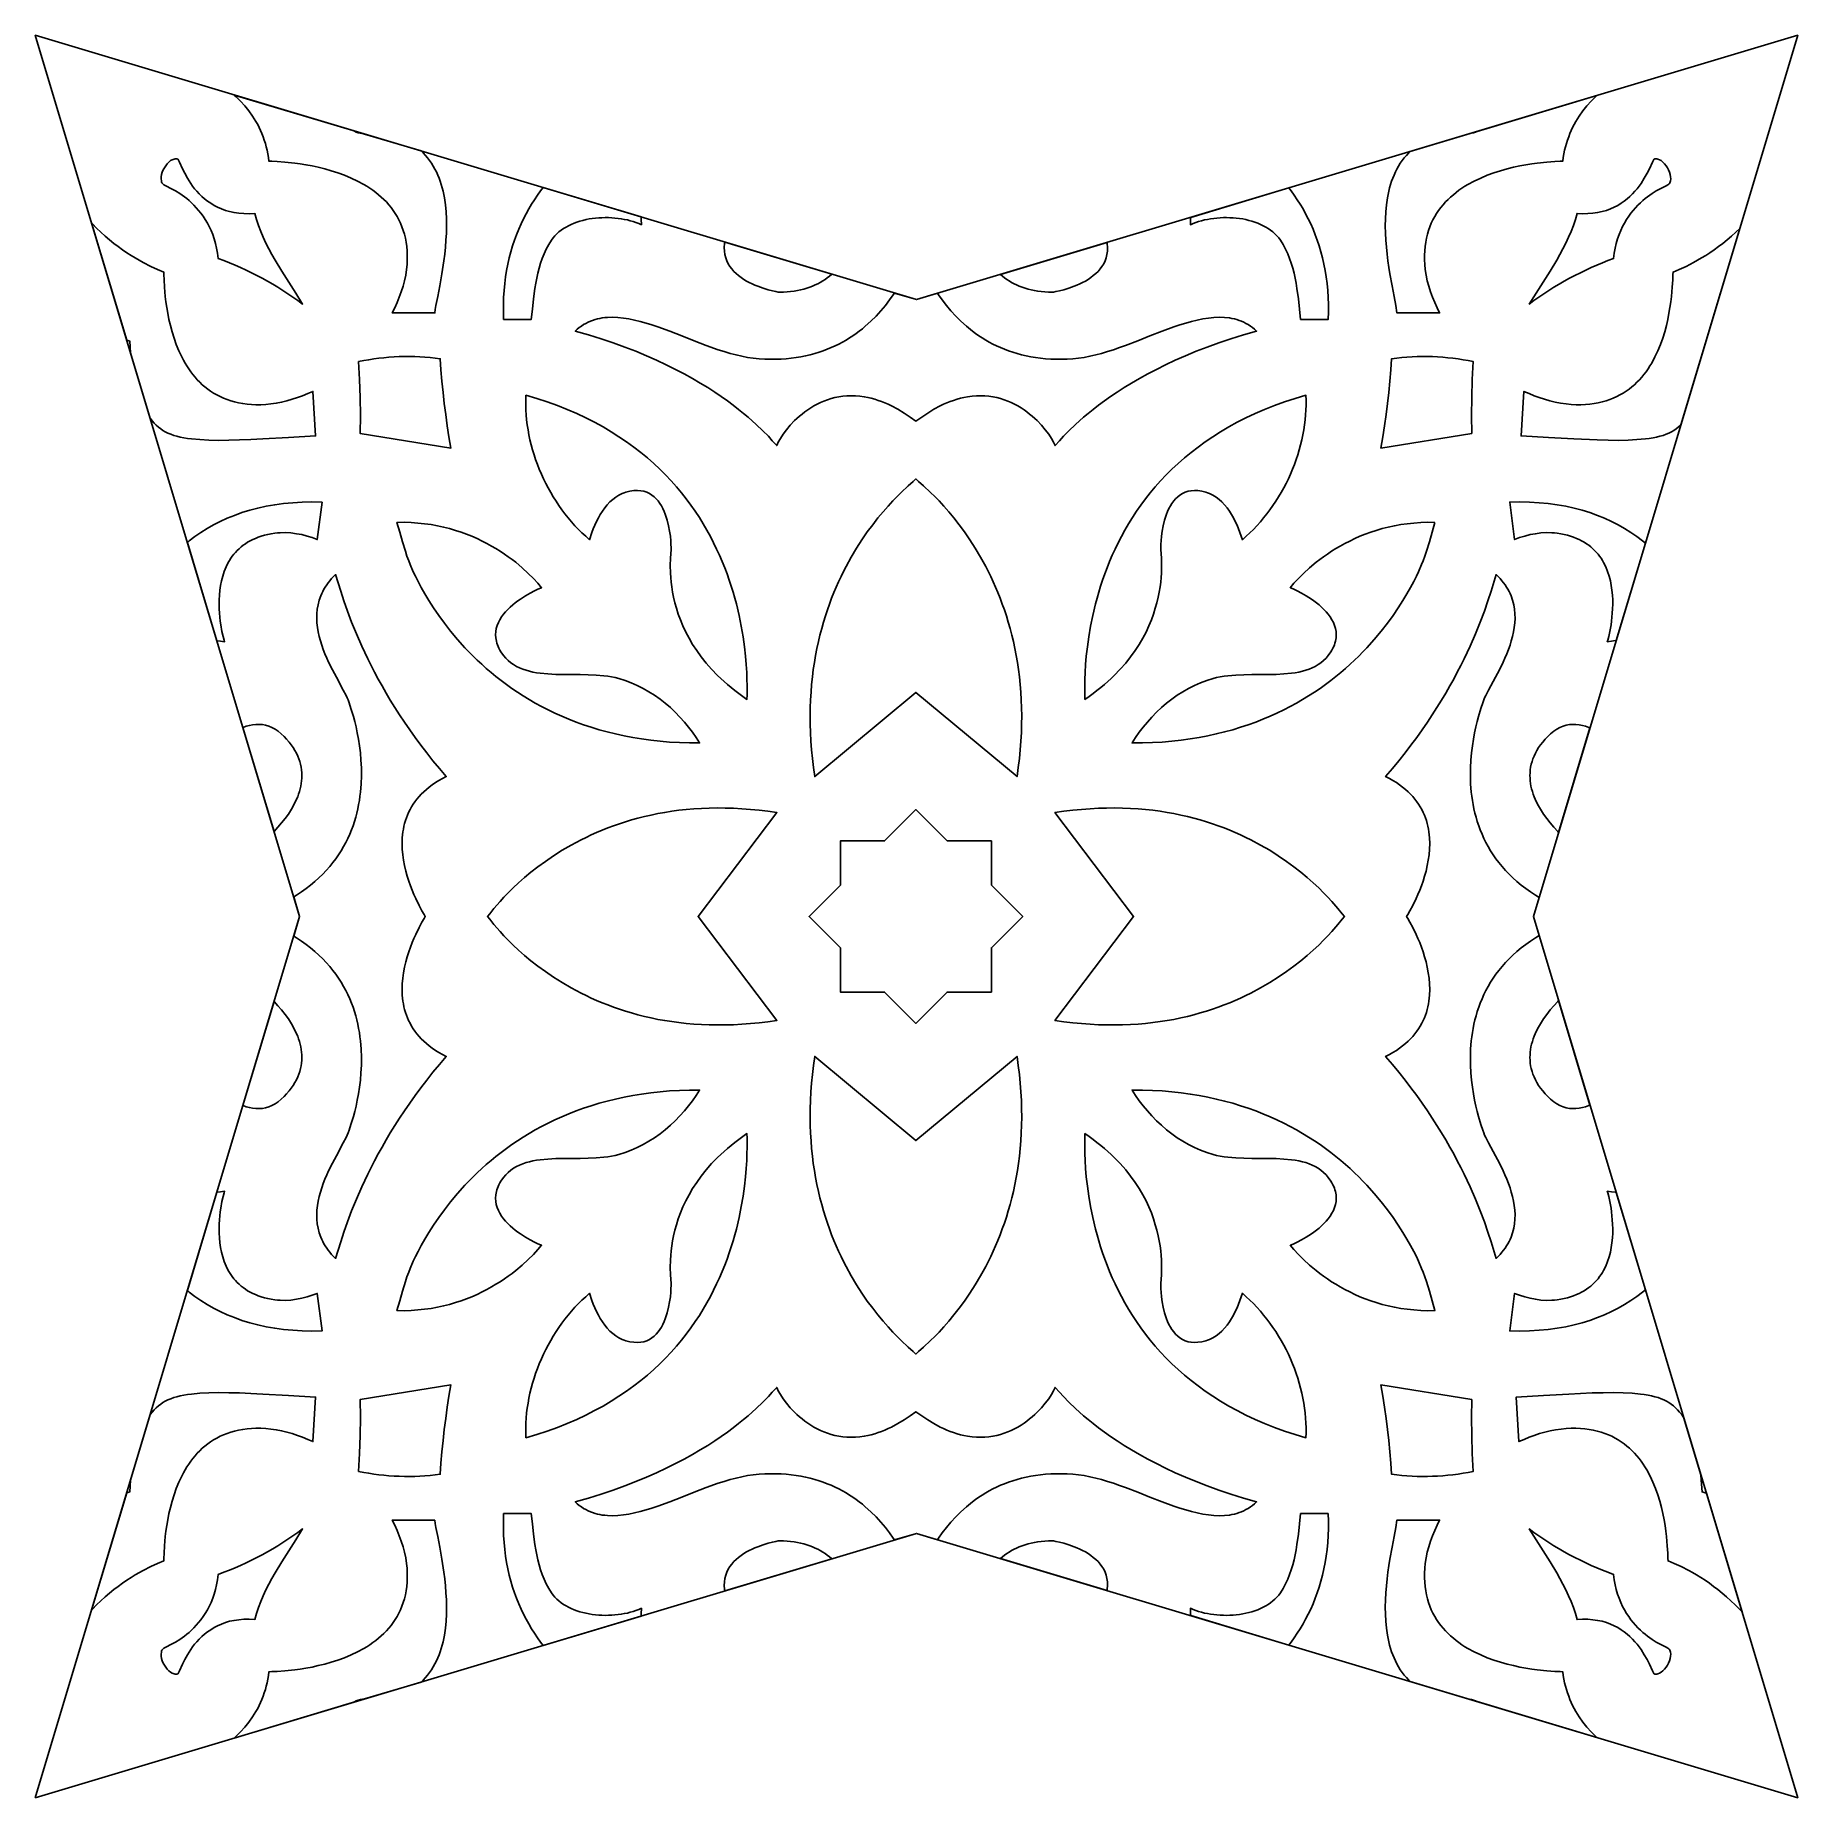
# Model space of a CAD drawing. Extents: x -100 to 100, y -100 to 100.
import ezdxf

# ---------------------------------------------------------------- set-up
doc = ezdxf.new("R2010")
doc.units = 0
doc.header["$MEASUREMENT"] = 0
doc.layers.add('LAYER_1', color=18, linetype='CONTINUOUS')

msp = doc.modelspace()

# ---------------------------------------------------------------- linework, layer by layer
at = {"layer": 'LAYER_1'}
for points in [[(-100, -100), (-70, 0), (-100, 100), (0, 70), (100, 100), (70, 0), (100, -100), (0, -70)], [(-63.97, 89.19), (-63.79, 89.1), (-63.57, 89.01), (-63.34, 88.94), (-63.11, 88.88), (-62.64, 88.79), (-62.63, 88.79), (-56.22, 86.87), (-55.99, 86.65), (-55.73, 86.37), (-55.48, 86.08), (-55.25, 85.78), (-55.04, 85.47), (-54.83, 85.15), (-54.65, 84.82), (-54.48, 84.49), (-54.32, 84.14), (-54.17, 83.79), (-54.04, 83.43), (-53.92, 83.07), (-53.82, 82.69), (-53.72, 82.32), (-53.57, 81.55), (-53.45, 80.76), (-53.38, 79.97), (-53.34, 79.17), (-53.33, 78.36), (-53.35, 77.55), (-53.39, 76.75), (-53.46, 75.96), (-53.54, 75.17), (-53.64, 74.41), (-53.86, 72.94), (-54.1, 71.58), (-54.33, 70.37), (-54.53, 69.33), (-54.6, 68.88), (-54.65, 68.49), (-59.49, 68.49), (-59.21, 69.08), (-58.94, 69.68), (-58.69, 70.28), (-58.46, 70.89), (-58.26, 71.51), (-58.09, 72.13), (-57.95, 72.77), (-57.86, 73.4), (-57.81, 73.97), (-57.78, 74.51), (-57.78, 75.04), (-57.8, 75.55), (-57.85, 76.04), (-57.92, 76.52), (-58, 76.98), (-58.11, 77.42), (-58.24, 77.85), (-58.39, 78.27), (-58.56, 78.67), (-58.74, 79.05), (-58.94, 79.43), (-59.15, 79.78), (-59.39, 80.13), (-59.63, 80.46), (-59.89, 80.77), (-60.16, 81.08), (-60.45, 81.37), (-60.74, 81.64), (-61.05, 81.91), (-61.37, 82.16), (-61.69, 82.41), (-62.03, 82.64), (-62.37, 82.86), (-62.72, 83.07), (-63.43, 83.46), (-64.16, 83.8), (-64.91, 84.11), (-65.66, 84.39), (-66.41, 84.63), (-67.15, 84.84), (-67.88, 85.02), (-68.59, 85.17), (-69.28, 85.3), (-69.94, 85.4), (-70.56, 85.49), (-71.67, 85.61), (-72.56, 85.67), (-73.17, 85.7), (-73.48, 85.7), (-73.53, 86.13), (-73.6, 86.54), (-73.69, 86.95), (-73.78, 87.34), (-73.89, 87.73), (-74.01, 88.11), (-74.14, 88.48), (-74.28, 88.84), (-74.43, 89.19), (-74.59, 89.54), (-74.76, 89.87), (-74.95, 90.2), (-75.34, 90.83), (-75.76, 91.42), (-76.21, 91.99), (-76.69, 92.52), (-77.2, 93.03), (-77.41, 93.22)], [(77.06, 93.03), (76.56, 92.52), (76.08, 91.99), (75.63, 91.42), (75.2, 90.83), (75, 90.52), (74.81, 90.2), (74.63, 89.87), (74.46, 89.54), (74.3, 89.19), (74.15, 88.84), (74.01, 88.48), (73.88, 88.11), (73.76, 87.73), (73.65, 87.34), (73.55, 86.95), (73.47, 86.54), (73.4, 86.13), (73.34, 85.7), (73.04, 85.7), (72.42, 85.67), (71.54, 85.61), (70.43, 85.49), (69.81, 85.4), (69.15, 85.3), (68.46, 85.17), (67.75, 85.02), (67.02, 84.84), (66.27, 84.63), (65.52, 84.39), (64.77, 84.11), (64.03, 83.8), (63.3, 83.46), (62.58, 83.07), (62.24, 82.86), (61.89, 82.64), (61.56, 82.41), (61.23, 82.16), (60.92, 81.91), (60.61, 81.64), (60.32, 81.37), (60.03, 81.08), (59.76, 80.77), (59.5, 80.46), (59.25, 80.13), (59.02, 79.78), (58.81, 79.43), (58.61, 79.05), (58.42, 78.67), (58.26, 78.27), (58.11, 77.85), (57.98, 77.42), (57.87, 76.98), (57.78, 76.52), (57.72, 76.04), (57.67, 75.55), (57.65, 75.04), (57.65, 74.51), (57.68, 73.97), (57.73, 73.4), (57.82, 72.77), (57.95, 72.13), (58.12, 71.51), (58.33, 70.89), (58.56, 70.28), (58.81, 69.68), (59.08, 69.08), (59.36, 68.49), (54.52, 68.49), (54.39, 69.33), (54.2, 70.37), (53.97, 71.58), (53.73, 72.94), (53.61, 73.66), (53.5, 74.41), (53.41, 75.17), (53.32, 75.96), (53.26, 76.75), (53.22, 77.55), (53.2, 78.36), (53.21, 79.17), (53.25, 79.97), (53.32, 80.76), (53.44, 81.55), (53.59, 82.32), (53.69, 82.69), (53.79, 83.07), (53.91, 83.43), (54.04, 83.79), (54.19, 84.14), (54.34, 84.49), (54.52, 84.82), (54.7, 85.15), (54.9, 85.47), (55.12, 85.78), (55.35, 86.08), (55.6, 86.37), (55.86, 86.65), (56.02, 86.81), (62.84, 88.85), (62.98, 88.88), (63.21, 88.94), (63.43, 89.01), (63.61, 89.08), (77.21, 93.16)], [(-83.93, 85.96), (-83.83, 85.93), (-83.8, 85.9), (-83.75, 85.84), (-83.64, 85.61), (-83.29, 84.84), (-83.04, 84.34), (-82.73, 83.78), (-82.35, 83.19), (-82.14, 82.89), (-81.91, 82.59), (-81.66, 82.3), (-81.39, 82), (-81.09, 81.72), (-80.78, 81.44), (-80.45, 81.18), (-80.09, 80.93), (-79.71, 80.7), (-79.3, 80.48), (-78.87, 80.29), (-78.42, 80.13), (-77.94, 79.99), (-77.43, 79.88), (-76.89, 79.8), (-76.32, 79.76), (-75.73, 79.75), (-75.1, 79.79), (-74.9, 79.09), (-74.67, 78.41), (-74.41, 77.74), (-74.13, 77.07), (-73.82, 76.42), (-73.49, 75.77), (-73.14, 75.12), (-72.78, 74.49), (-72.02, 73.23), (-71.23, 71.98), (-70.44, 70.74), (-69.66, 69.5), (-70.2, 69.9), (-70.76, 70.29), (-71.32, 70.67), (-71.89, 71.04), (-72.47, 71.41), (-73.05, 71.76), (-73.65, 72.1), (-74.24, 72.43), (-74.85, 72.75), (-75.46, 73.05), (-76.08, 73.35), (-76.7, 73.64), (-77.33, 73.91), (-77.96, 74.17), (-78.6, 74.43), (-79.24, 74.66), (-79.32, 75.26), (-79.42, 75.83), (-79.55, 76.37), (-79.7, 76.89), (-79.86, 77.38), (-80.05, 77.84), (-80.26, 78.28), (-80.47, 78.69), (-80.71, 79.09), (-80.95, 79.46), (-81.2, 79.8), (-81.46, 80.13), (-81.73, 80.43), (-82, 80.72), (-82.27, 80.98), (-82.54, 81.23), (-82.81, 81.46), (-83.08, 81.67), (-83.6, 82.03), (-84.09, 82.34), (-84.52, 82.59), (-85.2, 82.93), (-85.4, 83.03), (-85.5, 83.1), (-85.57, 83.18), (-85.62, 83.27), (-85.66, 83.37), (-85.69, 83.47), (-85.72, 83.7), (-85.71, 83.94), (-85.66, 84.2), (-85.58, 84.46), (-85.48, 84.72), (-85.35, 84.97), (-85.19, 85.2), (-85.03, 85.42), (-84.84, 85.61), (-84.65, 85.77), (-84.45, 85.88), (-84.24, 85.95), (-84.14, 85.97), (-84.03, 85.97)], [(84.01, 85.97), (84.11, 85.95), (84.31, 85.88), (84.52, 85.77), (84.71, 85.61), (84.89, 85.42), (85.06, 85.2), (85.21, 84.97), (85.35, 84.72), (85.45, 84.46), (85.53, 84.2), (85.57, 83.94), (85.59, 83.7), (85.56, 83.47), (85.53, 83.37), (85.49, 83.27), (85.44, 83.18), (85.37, 83.1), (85.27, 83.03), (85.06, 82.93), (84.39, 82.59), (83.95, 82.34), (83.47, 82.03), (82.95, 81.67), (82.68, 81.46), (82.41, 81.23), (82.14, 80.98), (81.87, 80.72), (81.6, 80.43), (81.33, 80.13), (81.07, 79.8), (80.82, 79.46), (80.57, 79.09), (80.34, 78.69), (80.12, 78.28), (79.92, 77.84), (79.73, 77.38), (79.56, 76.89), (79.41, 76.37), (79.29, 75.83), (79.18, 75.26), (79.11, 74.66), (78.46, 74.43), (77.83, 74.17), (77.2, 73.91), (76.57, 73.64), (75.95, 73.35), (75.33, 73.05), (74.72, 72.75), (74.11, 72.43), (73.51, 72.1), (72.92, 71.76), (72.34, 71.41), (71.76, 71.04), (71.19, 70.67), (70.63, 70.29), (70.07, 69.9), (69.53, 69.5), (70.31, 70.74), (71.1, 71.98), (71.89, 73.23), (72.65, 74.49), (73.01, 75.12), (73.36, 75.77), (73.69, 76.42), (74, 77.07), (74.28, 77.74), (74.54, 78.41), (74.77, 79.09), (74.97, 79.79), (75.59, 79.75), (76.19, 79.76), (76.76, 79.8), (77.29, 79.88), (77.8, 79.99), (78.29, 80.13), (78.74, 80.29), (79.17, 80.48), (79.58, 80.7), (79.96, 80.93), (80.32, 81.18), (80.65, 81.44), (80.96, 81.72), (81.25, 82), (81.52, 82.3), (81.77, 82.59), (82.01, 82.89), (82.22, 83.19), (82.59, 83.78), (82.9, 84.34), (83.16, 84.84), (83.51, 85.61), (83.62, 85.84), (83.66, 85.9), (83.7, 85.93), (83.8, 85.96), (83.9, 85.97)], [(-31.25, 79.38), (-31.25, 79.14), (-31.22, 78.5), (-31.52, 78.63), (-31.83, 78.75), (-32.15, 78.86), (-32.48, 78.95), (-32.81, 79.04), (-33.16, 79.11), (-33.51, 79.17), (-33.87, 79.22), (-34.23, 79.26), (-34.59, 79.29), (-34.96, 79.31), (-35.32, 79.31), (-35.69, 79.3), (-36.06, 79.28), (-36.43, 79.25), (-36.79, 79.2), (-37.15, 79.15), (-37.5, 79.08), (-37.85, 78.99), (-38.2, 78.9), (-38.53, 78.79), (-38.86, 78.67), (-39.17, 78.54), (-39.48, 78.39), (-39.77, 78.23), (-40.05, 78.06), (-40.32, 77.88), (-40.58, 77.68), (-40.81, 77.46), (-41.03, 77.24), (-41.24, 77), (-41.42, 76.74), (-41.73, 76.25), (-42.01, 75.74), (-42.25, 75.21), (-42.47, 74.68), (-42.66, 74.13), (-42.82, 73.57), (-42.97, 73), (-43.1, 72.43), (-43.21, 71.85), (-43.3, 71.26), (-43.46, 70.09), (-43.59, 68.92), (-43.71, 67.76), (-46.86, 67.76), (-46.88, 68.61), (-46.88, 69.44), (-46.85, 70.25), (-46.8, 71.05), (-46.72, 71.82), (-46.63, 72.58), (-46.51, 73.32), (-46.37, 74.04), (-46.21, 74.74), (-46.03, 75.42), (-45.83, 76.09), (-45.61, 76.74), (-45.38, 77.37), (-45.13, 77.99), (-44.87, 78.59), (-44.59, 79.17), (-44.3, 79.74), (-43.99, 80.29), (-43.67, 80.82), (-43.34, 81.34), (-43, 81.84), (-42.65, 82.33), (-42.37, 82.71)], [(42.52, 82.33), (42.87, 81.84), (43.21, 81.34), (43.54, 80.82), (43.86, 80.29), (44.16, 79.74), (44.46, 79.17), (44.74, 78.59), (45, 77.99), (45.25, 77.37), (45.48, 76.74), (45.7, 76.09), (45.9, 75.42), (46.08, 74.74), (46.24, 74.04), (46.38, 73.32), (46.49, 72.58), (46.59, 71.82), (46.67, 71.05), (46.72, 70.25), (46.75, 69.44), (46.75, 68.61), (46.73, 67.76), (43.58, 67.76), (43.46, 68.92), (43.33, 70.09), (43.17, 71.26), (43.08, 71.85), (42.97, 72.43), (42.84, 73), (42.69, 73.57), (42.53, 74.13), (42.34, 74.68), (42.12, 75.21), (41.87, 75.74), (41.6, 76.25), (41.29, 76.74), (41.1, 77), (40.9, 77.24), (40.68, 77.46), (40.44, 77.68), (40.19, 77.88), (39.92, 78.06), (39.64, 78.23), (39.35, 78.39), (39.04, 78.54), (38.72, 78.67), (38.4, 78.79), (38.06, 78.9), (37.72, 78.99), (37.37, 79.08), (37.02, 79.15), (36.66, 79.2), (36.29, 79.25), (35.93, 79.28), (35.56, 79.3), (35.19, 79.31), (34.82, 79.31), (34.46, 79.29), (34.09, 79.26), (33.73, 79.22), (33.38, 79.17), (33.03, 79.11), (32.68, 79.04), (32.35, 78.95), (32.02, 78.86), (31.7, 78.75), (31.39, 78.63), (31.09, 78.5), (31.11, 79.14), (31.12, 79.33), (42.26, 82.68)], [(-93.51, 78.6), (-93.04, 78.11), (-92.55, 77.64), (-92.06, 77.2), (-91.57, 76.78), (-91.08, 76.38), (-90.59, 76.01), (-90.1, 75.66), (-89.61, 75.32), (-89.13, 75.01), (-88.67, 74.73), (-87.76, 74.21), (-86.9, 73.77), (-86.12, 73.41), (-85.42, 73.13), (-85.4, 72.84), (-85.38, 72.25), (-85.33, 71.4), (-85.24, 70.34), (-85.17, 69.74), (-85.08, 69.11), (-84.96, 68.45), (-84.83, 67.76), (-84.67, 67.06), (-84.47, 66.35), (-84.25, 65.63), (-84, 64.91), (-83.7, 64.19), (-83.37, 63.49), (-83.19, 63.14), (-83, 62.8), (-82.8, 62.47), (-82.58, 62.14), (-82.36, 61.82), (-82.12, 61.51), (-81.87, 61.2), (-81.61, 60.91), (-81.33, 60.62), (-81.05, 60.35), (-80.75, 60.09), (-80.43, 59.84), (-80.1, 59.61), (-79.76, 59.38), (-79.4, 59.18), (-79.03, 58.99), (-78.64, 58.81), (-78.24, 58.65), (-77.82, 58.51), (-77.38, 58.39), (-76.93, 58.29), (-76.46, 58.2), (-75.97, 58.14), (-75.47, 58.1), (-74.95, 58.08), (-74.41, 58.08), (-73.85, 58.11), (-73.28, 58.16), (-72.66, 58.24), (-72.05, 58.36), (-71.44, 58.51), (-70.84, 58.69), (-70.24, 58.89), (-69.66, 59.1), (-69.08, 59.33), (-68.5, 59.58), (-68.18, 54.53), (-71.27, 54.36), (-74.16, 54.19), (-75.52, 54.13), (-76.81, 54.08), (-78.05, 54.04), (-79.21, 54.03), (-80.31, 54.05), (-81.33, 54.11), (-82.28, 54.19), (-82.72, 54.25), (-83.15, 54.32), (-83.55, 54.4), (-83.93, 54.5), (-84.29, 54.6), (-84.63, 54.72), (-84.95, 54.85), (-85.24, 54.99), (-85.51, 55.15), (-85.76, 55.32), (-86.02, 55.54), (-86.27, 55.76), (-86.51, 56), (-86.73, 56.24), (-86.94, 56.5), (-86.96, 56.52), (-89.19, 63.98), (-89.27, 65.3), (-89.62, 65.4), (-93.61, 78.7)], [(86.74, 55.8), (86.7, 55.76), (86.45, 55.54), (86.19, 55.32), (85.94, 55.15), (85.67, 54.99), (85.38, 54.85), (85.06, 54.72), (84.72, 54.6), (84.36, 54.5), (83.98, 54.4), (83.58, 54.32), (83.15, 54.25), (82.71, 54.19), (81.76, 54.11), (80.74, 54.05), (79.64, 54.03), (78.48, 54.04), (77.24, 54.08), (74.59, 54.19), (71.7, 54.36), (68.61, 54.53), (68.93, 59.58), (69.51, 59.33), (70.09, 59.1), (70.67, 58.89), (71.27, 58.69), (71.87, 58.51), (72.48, 58.36), (73.09, 58.24), (73.71, 58.16), (74.28, 58.11), (74.84, 58.08), (75.38, 58.08), (75.9, 58.1), (76.4, 58.14), (76.89, 58.2), (77.36, 58.29), (77.81, 58.39), (78.25, 58.51), (78.67, 58.65), (79.07, 58.81), (79.46, 58.99), (79.83, 59.18), (80.19, 59.38), (80.53, 59.61), (80.86, 59.84), (81.17, 60.09), (81.48, 60.35), (81.76, 60.62), (82.04, 60.91), (82.3, 61.2), (82.55, 61.51), (82.79, 61.82), (83.01, 62.14), (83.23, 62.47), (83.43, 62.8), (83.8, 63.49), (84.13, 64.19), (84.42, 64.91), (84.68, 65.63), (84.9, 66.35), (85.09, 67.06), (85.26, 67.76), (85.39, 68.45), (85.5, 69.11), (85.6, 69.74), (85.67, 70.34), (85.76, 71.4), (85.81, 72.25), (85.83, 72.84), (85.85, 73.13), (86.55, 73.41), (87.33, 73.77), (88.19, 74.21), (88.63, 74.46), (89.09, 74.73), (89.56, 75.01), (90.04, 75.32), (90.53, 75.66), (91.02, 76.01), (91.51, 76.38), (92, 76.78), (92.49, 77.2), (92.98, 77.64), (93.42, 78.07)], [(-9.62, 72.89), (-9.65, 72.86), (-9.88, 72.66), (-10.13, 72.48), (-10.38, 72.3), (-10.64, 72.12), (-10.92, 71.96), (-11.2, 71.81), (-11.5, 71.66), (-11.8, 71.53), (-12.12, 71.41), (-12.45, 71.29), (-12.79, 71.19), (-13.15, 71.1), (-13.52, 71.03), (-13.89, 70.96), (-14.29, 70.91), (-14.69, 70.88), (-15.11, 70.86), (-15.54, 70.85), (-15.68, 70.86), (-15.95, 70.91), (-16.35, 71), (-16.84, 71.12), (-17.41, 71.29), (-18.02, 71.51), (-18.34, 71.64), (-18.66, 71.78), (-18.98, 71.94), (-19.29, 72.11), (-19.6, 72.3), (-19.91, 72.5), (-20.2, 72.72), (-20.47, 72.96), (-20.73, 73.21), (-20.97, 73.48), (-21.18, 73.77), (-21.37, 74.08), (-21.53, 74.41), (-21.65, 74.75), (-21.74, 75.12), (-21.8, 75.51), (-21.81, 75.92), (-21.77, 76.36), (-21.74, 76.52)], [(21.64, 76.36), (21.68, 75.92), (21.66, 75.51), (21.61, 75.12), (21.52, 74.75), (21.4, 74.41), (21.24, 74.08), (21.05, 73.77), (20.84, 73.48), (20.6, 73.21), (20.34, 72.96), (20.06, 72.72), (19.77, 72.5), (19.47, 72.3), (19.16, 72.11), (18.84, 71.94), (18.52, 71.78), (18.2, 71.64), (17.89, 71.51), (17.28, 71.29), (16.71, 71.12), (16.22, 71), (15.82, 70.91), (15.54, 70.86), (15.41, 70.85), (14.98, 70.86), (14.56, 70.88), (14.15, 70.91), (13.76, 70.96), (13.38, 71.03), (13.02, 71.1), (12.66, 71.19), (12.32, 71.29), (11.99, 71.41), (11.67, 71.53), (11.36, 71.66), (11.07, 71.81), (10.78, 71.96), (10.51, 72.12), (10.25, 72.3), (9.99, 72.48), (9.75, 72.66), (9.52, 72.86), (21.62, 76.49)], [(0, 70), (2.4, 70.72), (2.5, 70.56), (2.93, 69.96), (3.4, 69.35), (3.9, 68.74), (4.45, 68.14), (5.04, 67.55), (5.68, 66.98), (6.35, 66.43), (6.71, 66.16), (7.08, 65.91), (7.46, 65.66), (7.85, 65.41), (8.25, 65.18), (8.67, 64.96), (9.09, 64.75), (9.53, 64.55), (9.99, 64.36), (10.45, 64.18), (10.93, 64.02), (11.42, 63.87), (11.93, 63.73), (12.45, 63.61), (12.98, 63.51), (13.52, 63.42), (14.08, 63.35), (14.65, 63.29), (15.24, 63.25), (15.84, 63.24), (16.46, 63.24), (17.09, 63.26), (17.73, 63.3), (18.39, 63.37), (19.03, 63.45), (19.68, 63.57), (20.34, 63.72), (21, 63.9), (21.68, 64.1), (22.36, 64.32), (23.04, 64.56), (23.72, 64.81), (25.1, 65.34), (26.49, 65.88), (27.86, 66.41), (29.22, 66.9), (29.89, 67.13), (30.56, 67.34), (31.22, 67.52), (31.86, 67.68), (32.5, 67.81), (33.13, 67.91), (33.75, 67.97), (34.35, 68), (34.94, 67.98), (35.51, 67.92), (35.8, 67.87), (36.07, 67.81), (36.35, 67.74), (36.61, 67.65), (36.88, 67.55), (37.14, 67.44), (37.39, 67.31), (37.64, 67.16), (37.89, 67), (38.13, 66.83), (38.36, 66.64), (38.59, 66.43), (37.1, 66.01), (35.67, 65.56), (34.3, 65.1), (32.98, 64.62), (31.72, 64.14), (30.52, 63.64), (29.37, 63.13), (28.27, 62.61), (27.23, 62.09), (26.24, 61.57), (25.29, 61.05), (24.4, 60.53), (23.56, 60.01), (22.77, 59.5), (22.02, 58.99), (21.32, 58.5), (20.66, 58.01), (20.05, 57.54), (19.49, 57.09), (18.96, 56.65), (18.48, 56.23), (18.04, 55.83), (17.28, 55.1), (16.68, 54.49), (16.22, 53.99), (15.73, 53.44), (15.55, 53.83), (15.31, 54.26), (15, 54.73), (14.62, 55.23), (14.19, 55.75), (13.69, 56.27), (13.42, 56.52), (13.14, 56.78), (12.84, 57.02), (12.53, 57.27), (12.2, 57.5), (11.86, 57.72), (11.51, 57.93), (11.14, 58.13), (10.76, 58.32), (10.37, 58.49), (9.96, 58.64), (9.55, 58.77), (9.12, 58.88), (8.68, 58.97), (8.22, 59.04), (7.76, 59.08), (7.28, 59.1), (6.8, 59.09), (6.3, 59.05), (5.79, 58.98), (5.39, 58.9), (4.99, 58.8), (4.6, 58.69), (4.21, 58.57), (3.83, 58.43), (3.45, 58.28), (3.07, 58.12), (2.7, 57.94), (1.97, 57.56), (1.27, 57.13), (0.59, 56.68), (-0.07, 56.21), (-0.72, 56.68), (-1.4, 57.13), (-2.1, 57.56), (-2.83, 57.94), (-3.2, 58.12), (-3.58, 58.28), (-3.96, 58.43), (-4.34, 58.57), (-4.73, 58.69), (-5.13, 58.8), (-5.52, 58.9), (-5.92, 58.98), (-6.43, 59.05), (-6.93, 59.09), (-7.42, 59.1), (-7.89, 59.08), (-8.36, 59.04), (-8.81, 58.97), (-9.25, 58.88), (-9.68, 58.77), (-10.1, 58.64), (-10.5, 58.49), (-10.89, 58.32), (-11.27, 58.13), (-11.64, 57.93), (-11.99, 57.72), (-12.33, 57.5), (-12.66, 57.27), (-12.97, 57.02), (-13.27, 56.78), (-13.56, 56.52), (-13.83, 56.27), (-14.32, 55.75), (-14.76, 55.23), (-15.13, 54.73), (-15.44, 54.26), (-15.68, 53.83), (-15.86, 53.44), (-16.36, 53.99), (-16.81, 54.49), (-17.42, 55.1), (-18.18, 55.83), (-19.1, 56.65), (-19.62, 57.09), (-20.19, 57.54), (-20.8, 58.01), (-21.45, 58.5), (-22.15, 58.99), (-22.9, 59.5), (-23.69, 60.01), (-24.53, 60.53), (-25.43, 61.05), (-26.37, 61.57), (-27.36, 62.09), (-28.4, 62.61), (-29.5, 63.13), (-30.65, 63.64), (-31.86, 64.14), (-33.11, 64.62), (-34.43, 65.1), (-35.8, 65.56), (-37.23, 66.01), (-38.72, 66.43), (-38.49, 66.64), (-38.26, 66.83), (-38.02, 67), (-37.77, 67.16), (-37.53, 67.31), (-37.27, 67.44), (-37.01, 67.55), (-36.75, 67.65), (-36.48, 67.74), (-36.21, 67.81), (-35.93, 67.87), (-35.65, 67.92), (-35.36, 67.96), (-35.07, 67.98), (-34.48, 68), (-33.88, 67.97), (-33.26, 67.91), (-32.64, 67.81), (-32, 67.68), (-31.35, 67.52), (-30.69, 67.34), (-30.02, 67.13), (-29.35, 66.9), (-27.99, 66.41), (-26.62, 65.88), (-25.24, 65.34), (-23.86, 64.81), (-22.49, 64.32), (-21.81, 64.1), (-21.14, 63.9), (-20.47, 63.72), (-19.81, 63.57), (-19.16, 63.45), (-18.52, 63.37), (-17.86, 63.3), (-17.22, 63.26), (-16.59, 63.24), (-15.97, 63.24), (-15.37, 63.25), (-14.79, 63.29), (-14.21, 63.35), (-13.65, 63.42), (-13.11, 63.51), (-12.58, 63.61), (-12.06, 63.73), (-11.55, 63.87), (-11.06, 64.02), (-10.58, 64.18), (-10.12, 64.36), (-9.67, 64.55), (-9.23, 64.75), (-8.8, 64.96), (-8.38, 65.18), (-7.98, 65.41), (-7.59, 65.66), (-7.21, 65.91), (-6.84, 66.16), (-6.49, 66.43), (-6.14, 66.7), (-5.81, 66.98), (-5.17, 67.55), (-4.58, 68.14), (-4.04, 68.74), (-3.53, 69.35), (-3.06, 69.96), (-2.63, 70.56), (-2.51, 70.75)], [(-56.94, 63.53), (-56.36, 63.51), (-55.78, 63.48), (-55.2, 63.43), (-54.63, 63.37), (-54.05, 63.3), (-53.96, 62.03), (-53.85, 60.75), (-53.72, 59.48), (-53.58, 58.22), (-53.42, 56.95), (-53.24, 55.68), (-53.05, 54.42), (-52.84, 53.16), (-63.13, 54.81), (-63.11, 56.85), (-63.13, 58.89), (-63.19, 60.93), (-63.3, 62.97), (-62.73, 63.08), (-62.16, 63.18), (-61.59, 63.27), (-61.01, 63.34), (-60.44, 63.41), (-59.86, 63.46), (-59.27, 63.5), (-58.69, 63.53), (-58.11, 63.54), (-57.53, 63.54)], [(57.98, 63.54), (58.56, 63.53), (59.14, 63.5), (59.72, 63.46), (60.3, 63.41), (60.88, 63.34), (61.46, 63.27), (62.03, 63.18), (62.6, 63.08), (63.17, 62.97), (63.06, 60.93), (63, 58.89), (62.97, 56.85), (63, 54.81), (52.71, 53.16), (52.92, 54.42), (53.11, 55.68), (53.29, 56.95), (53.45, 58.22), (53.59, 59.48), (53.72, 60.75), (53.83, 62.03), (53.92, 63.3), (54.5, 63.37), (55.07, 63.43), (55.65, 63.48), (56.23, 63.51), (56.81, 63.53), (57.39, 63.54)], [(-43.09, 58.78), (-41.9, 58.39), (-40.75, 57.97), (-39.63, 57.53), (-38.56, 57.07), (-37.53, 56.58), (-36.53, 56.08), (-35.57, 55.55), (-34.64, 55.01), (-33.76, 54.44), (-32.9, 53.87), (-32.08, 53.27), (-31.29, 52.66), (-30.54, 52.04), (-29.82, 51.41), (-29.13, 50.76), (-28.47, 50.1), (-27.84, 49.43), (-27.23, 48.76), (-26.66, 48.07), (-26.12, 47.38), (-25.6, 46.68), (-25.11, 45.98), (-24.64, 45.27), (-24.2, 44.56), (-23.79, 43.85), (-23.39, 43.13), (-23.02, 42.42), (-22.68, 41.7), (-22.35, 40.99), (-22.05, 40.28), (-21.76, 39.58), (-21.5, 38.88), (-21.25, 38.18), (-21.02, 37.49), (-20.81, 36.81), (-20.62, 36.14), (-20.44, 35.47), (-20.13, 34.17), (-19.88, 32.93), (-19.68, 31.74), (-19.52, 30.61), (-19.41, 29.56), (-19.32, 28.58), (-19.27, 27.69), (-19.24, 26.9), (-19.23, 26.21), (-19.23, 25.17), (-19.24, 24.64), (-19.71, 24.97), (-20.17, 25.3), (-20.61, 25.63), (-21.04, 25.97), (-21.45, 26.31), (-21.84, 26.65), (-22.22, 27), (-22.58, 27.35), (-23.25, 28.05), (-23.87, 28.75), (-24.43, 29.46), (-24.94, 30.17), (-25.4, 30.87), (-25.81, 31.58), (-26.18, 32.28), (-26.5, 32.97), (-26.78, 33.65), (-27.03, 34.31), (-27.24, 34.97), (-27.41, 35.6), (-27.56, 36.22), (-27.68, 36.82), (-27.77, 37.4), (-27.84, 37.95), (-27.89, 38.47), (-27.92, 38.97), (-27.94, 39.86), (-27.93, 40.61), (-27.89, 41.2), (-27.85, 41.61), (-27.84, 41.84), (-27.86, 42.24), (-27.88, 42.64), (-27.93, 43.14), (-28.01, 43.72), (-28.13, 44.34), (-28.29, 44.99), (-28.39, 45.32), (-28.51, 45.65), (-28.64, 45.97), (-28.78, 46.29), (-28.94, 46.59), (-29.12, 46.88), (-29.32, 47.15), (-29.54, 47.4), (-29.77, 47.63), (-30.03, 47.83), (-30.31, 48), (-30.61, 48.14), (-30.94, 48.25), (-31.29, 48.32), (-31.67, 48.34), (-32.08, 48.33), (-32.51, 48.26), (-32.97, 48.15), (-33.18, 48.08), (-33.38, 48.01), (-33.76, 47.82), (-34.12, 47.59), (-34.47, 47.33), (-34.79, 47.04), (-35.09, 46.72), (-35.37, 46.38), (-35.63, 46.01), (-35.88, 45.63), (-36.1, 45.23), (-36.31, 44.83), (-36.5, 44.41), (-36.68, 44), (-36.83, 43.58), (-37.11, 42.76), (-37.54, 43.14), (-37.96, 43.53), (-38.37, 43.93), (-38.77, 44.35), (-39.15, 44.78), (-39.53, 45.23), (-39.89, 45.68), (-40.24, 46.15), (-40.58, 46.63), (-40.9, 47.12), (-41.22, 47.61), (-41.51, 48.12), (-41.8, 48.63), (-42.07, 49.15), (-42.33, 49.68), (-42.57, 50.21), (-42.8, 50.75), (-43.02, 51.3), (-43.22, 51.85), (-43.4, 52.4), (-43.57, 52.96), (-43.72, 53.52), (-43.86, 54.08), (-43.98, 54.65), (-44.08, 55.21), (-44.17, 55.78), (-44.24, 56.35), (-44.29, 56.91), (-44.33, 57.47), (-44.34, 58.04), (-44.34, 58.6), (-44.32, 59.15)], [(44.21, 58.6), (44.21, 58.04), (44.19, 57.47), (44.16, 56.91), (44.11, 56.35), (44.04, 55.78), (43.95, 55.21), (43.85, 54.65), (43.73, 54.08), (43.59, 53.52), (43.44, 52.96), (43.27, 52.4), (43.09, 51.85), (42.89, 51.3), (42.67, 50.75), (42.44, 50.21), (42.2, 49.68), (41.94, 49.15), (41.67, 48.63), (41.38, 48.12), (41.08, 47.61), (40.77, 47.12), (40.45, 46.63), (40.11, 46.15), (39.76, 45.68), (39.39, 45.23), (39.02, 44.78), (38.63, 44.35), (38.24, 43.93), (37.83, 43.53), (37.41, 43.14), (36.98, 42.76), (36.7, 43.58), (36.54, 44), (36.37, 44.41), (36.18, 44.83), (35.97, 45.23), (35.74, 45.63), (35.5, 46.01), (35.24, 46.38), (34.96, 46.72), (34.66, 47.04), (34.33, 47.33), (33.99, 47.59), (33.63, 47.82), (33.24, 48.01), (33.04, 48.08), (32.84, 48.15), (32.38, 48.26), (31.94, 48.33), (31.54, 48.34), (31.16, 48.32), (30.81, 48.25), (30.48, 48.14), (30.18, 48), (29.9, 47.83), (29.64, 47.63), (29.4, 47.4), (29.19, 47.15), (28.99, 46.88), (28.81, 46.59), (28.65, 46.29), (28.5, 45.97), (28.38, 45.65), (28.26, 45.32), (28.16, 44.99), (28, 44.34), (27.88, 43.72), (27.8, 43.14), (27.75, 42.64), (27.72, 42.24), (27.71, 41.84), (27.72, 41.61), (27.76, 41.2), (27.79, 40.61), (27.81, 39.86), (27.79, 38.97), (27.76, 38.47), (27.71, 37.95), (27.64, 37.4), (27.54, 36.82), (27.43, 36.22), (27.28, 35.6), (27.1, 34.97), (26.9, 34.31), (26.65, 33.65), (26.37, 32.97), (26.05, 32.28), (25.68, 31.58), (25.27, 30.87), (24.81, 30.17), (24.3, 29.46), (23.74, 28.75), (23.12, 28.05), (22.45, 27.35), (22.08, 27), (21.71, 26.65), (21.32, 26.31), (20.91, 25.97), (20.48, 25.63), (20.04, 25.3), (19.58, 24.97), (19.11, 24.64), (19.1, 25.17), (19.09, 26.21), (19.11, 26.9), (19.14, 27.69), (19.19, 28.58), (19.27, 29.56), (19.39, 30.61), (19.55, 31.74), (19.75, 32.93), (20, 34.17), (20.31, 35.47), (20.49, 36.14), (20.68, 36.81), (20.89, 37.49), (21.12, 38.18), (21.37, 38.88), (21.63, 39.58), (21.91, 40.28), (22.22, 40.99), (22.54, 41.7), (22.89, 42.42), (23.26, 43.13), (23.65, 43.85), (24.07, 44.56), (24.51, 45.27), (24.98, 45.98), (25.47, 46.68), (25.98, 47.38), (26.53, 48.07), (27.1, 48.76), (27.7, 49.43), (28.33, 50.1), (28.99, 50.76), (29.69, 51.41), (30.41, 52.04), (31.16, 52.66), (31.95, 53.27), (32.77, 53.87), (33.62, 54.44), (34.51, 55.01), (35.44, 55.55), (36.4, 56.08), (37.39, 56.58), (38.43, 57.07), (39.5, 57.53), (40.61, 57.97), (41.77, 58.39), (42.96, 58.78), (44.19, 59.15)], [(0.24, 49.38), (0.81, 48.88), (1.6, 48.13), (2.07, 47.67), (2.57, 47.15), (3.1, 46.57), (3.66, 45.93), (4.24, 45.23), (4.84, 44.46), (5.44, 43.64), (6.06, 42.75), (6.66, 41.8), (7.27, 40.79), (7.86, 39.72), (8.43, 38.58), (8.71, 37.99), (8.98, 37.38), (9.24, 36.76), (9.49, 36.12), (9.74, 35.46), (9.98, 34.79), (10.21, 34.1), (10.42, 33.4), (10.63, 32.68), (10.82, 31.94), (11, 31.19), (11.17, 30.42), (11.32, 29.63), (11.46, 28.83), (11.58, 28.01), (11.68, 27.18), (11.77, 26.33), (11.84, 25.46), (11.89, 24.58), (11.92, 23.68), (11.94, 22.76), (11.93, 21.83), (11.9, 20.87), (11.85, 19.91), (11.77, 18.92), (11.68, 17.92), (11.55, 16.9), (11.41, 15.87), (-0.07, 25.43), (-11.54, 15.87), (-11.69, 16.9), (-11.81, 17.92), (-11.91, 18.92), (-11.98, 19.91), (-12.03, 20.87), (-12.06, 21.83), (-12.07, 22.76), (-12.06, 23.68), (-12.02, 24.58), (-11.97, 25.46), (-11.9, 26.33), (-11.81, 27.18), (-11.71, 28.01), (-11.59, 28.83), (-11.45, 29.63), (-11.3, 30.42), (-11.13, 31.19), (-10.95, 31.94), (-10.76, 32.68), (-10.55, 33.4), (-10.34, 34.1), (-10.11, 34.79), (-9.87, 35.46), (-9.63, 36.12), (-9.37, 36.76), (-9.11, 37.38), (-8.84, 37.99), (-8.56, 38.58), (-8.28, 39.16), (-7.99, 39.72), (-7.4, 40.79), (-6.8, 41.8), (-6.19, 42.75), (-5.58, 43.64), (-4.97, 44.46), (-4.37, 45.23), (-3.79, 45.93), (-3.23, 46.57), (-2.7, 47.15), (-2.2, 47.67), (-1.74, 48.13), (-0.95, 48.88), (-0.37, 49.38), (-0.07, 49.66)], [(-67.45, 47.02), (-67.99, 42.77), (-68.57, 42.99), (-69.15, 43.17), (-69.76, 43.33), (-70.37, 43.44), (-70.98, 43.52), (-71.6, 43.56), (-72.22, 43.55), (-72.52, 43.53), (-72.82, 43.49), (-73.23, 43.43), (-73.62, 43.35), (-73.99, 43.26), (-74.35, 43.15), (-74.69, 43.04), (-75.01, 42.91), (-75.32, 42.77), (-75.62, 42.62), (-75.9, 42.46), (-76.16, 42.3), (-76.41, 42.12), (-76.65, 41.93), (-76.87, 41.73), (-77.09, 41.53), (-77.28, 41.32), (-77.47, 41.1), (-77.64, 40.88), (-77.81, 40.65), (-77.96, 40.41), (-78.1, 40.17), (-78.35, 39.67), (-78.56, 39.16), (-78.73, 38.63), (-78.87, 38.1), (-78.98, 37.56), (-79.05, 37.02), (-79.1, 36.48), (-79.13, 35.95), (-79.14, 35.43), (-79.12, 34.92), (-79.09, 34.43), (-79.05, 33.96), (-79, 33.51), (-78.94, 33.1), (-78.81, 32.35), (-78.68, 31.77), (-78.58, 31.36), (-78.52, 31.17), (-78.99, 31.25), (-79.39, 31.3), (-82.74, 42.45), (-82.53, 42.62), (-81.88, 43.11), (-81.2, 43.57), (-80.5, 44.02), (-79.76, 44.43), (-79, 44.82), (-78.21, 45.19), (-77.39, 45.52), (-76.55, 45.83), (-75.66, 46.1), (-74.75, 46.34), (-73.81, 46.55), (-72.83, 46.73), (-71.83, 46.86), (-70.78, 46.96), (-69.71, 47.02), (-68.6, 47.04)], [(69.58, 47.02), (70.65, 46.96), (71.69, 46.86), (72.7, 46.73), (73.68, 46.55), (74.62, 46.34), (75.53, 46.1), (76.41, 45.83), (77.26, 45.52), (78.08, 45.19), (78.87, 44.82), (79.63, 44.43), (80.36, 44.02), (81.07, 43.57), (81.75, 43.11), (82.4, 42.62), (82.71, 42.37), (79.39, 31.31), (79.31, 31.31), (78.86, 31.25), (78.38, 31.17), (78.45, 31.36), (78.55, 31.77), (78.68, 32.35), (78.81, 33.1), (78.87, 33.51), (78.92, 33.96), (78.96, 34.43), (78.99, 34.92), (79, 35.43), (79, 35.95), (78.97, 36.48), (78.92, 37.02), (78.84, 37.56), (78.74, 38.1), (78.6, 38.63), (78.43, 39.16), (78.22, 39.67), (77.97, 40.17), (77.83, 40.41), (77.68, 40.65), (77.51, 40.88), (77.34, 41.1), (77.15, 41.32), (76.95, 41.53), (76.74, 41.73), (76.52, 41.93), (76.28, 42.12), (76.03, 42.3), (75.76, 42.46), (75.48, 42.62), (75.19, 42.77), (74.88, 42.91), (74.56, 43.04), (74.22, 43.15), (73.86, 43.26), (73.49, 43.35), (73.1, 43.43), (72.69, 43.49), (72.39, 43.53), (72.08, 43.55), (71.47, 43.56), (70.85, 43.52), (70.24, 43.44), (69.62, 43.33), (69.02, 43.17), (68.43, 42.99), (67.86, 42.77), (67.32, 47.02), (68.47, 47.04)], [(-57.35, 44.71), (-56.58, 44.65), (-55.82, 44.57), (-55.08, 44.47), (-54.36, 44.34), (-53.66, 44.19), (-52.98, 44.02), (-52.32, 43.82), (-51.67, 43.61), (-51.05, 43.38), (-50.44, 43.14), (-49.86, 42.88), (-49.29, 42.61), (-48.75, 42.33), (-48.22, 42.04), (-47.72, 41.75), (-47.23, 41.44), (-46.76, 41.13), (-46.32, 40.82), (-45.89, 40.5), (-45.48, 40.19), (-44.73, 39.56), (-44.06, 38.94), (-43.47, 38.36), (-42.96, 37.81), (-42.54, 37.31), (-42.67, 37.26), (-42.95, 37.14), (-43.34, 36.95), (-43.82, 36.7), (-44.37, 36.39), (-44.94, 36.02), (-45.24, 35.81), (-45.53, 35.59), (-45.82, 35.36), (-46.1, 35.11), (-46.37, 34.85), (-46.62, 34.57), (-46.86, 34.29), (-47.08, 33.99), (-47.27, 33.68), (-47.44, 33.36), (-47.57, 33.03), (-47.68, 32.69), (-47.74, 32.34), (-47.76, 31.98), (-47.74, 31.61), (-47.67, 31.23), (-47.62, 31.03), (-47.55, 30.84), (-47.47, 30.64), (-47.38, 30.44), (-47.27, 30.24), (-47.15, 30.04), (-46.86, 29.62), (-46.6, 29.32), (-46.33, 29.04), (-46.03, 28.8), (-45.72, 28.58), (-45.39, 28.38), (-45.04, 28.21), (-44.68, 28.06), (-44.31, 27.94), (-43.92, 27.83), (-43.52, 27.74), (-43.11, 27.66), (-42.69, 27.6), (-41.83, 27.52), (-40.94, 27.48), (-39.11, 27.46), (-38.18, 27.45), (-37.26, 27.44), (-36.35, 27.4), (-35.47, 27.32), (-35.03, 27.27), (-34.61, 27.2), (-34.19, 27.12), (-33.78, 27.01), (-33.07, 26.79), (-32.37, 26.53), (-31.68, 26.23), (-31.01, 25.89), (-30.36, 25.51), (-29.72, 25.1), (-29.1, 24.66), (-28.51, 24.19), (-27.93, 23.7), (-27.38, 23.18), (-26.85, 22.63), (-26.34, 22.07), (-25.87, 21.5), (-25.42, 20.91), (-25, 20.3), (-24.61, 19.69), (-25.77, 19.7), (-26.9, 19.74), (-28.01, 19.8), (-29.09, 19.9), (-30.15, 20.01), (-31.19, 20.16), (-32.2, 20.32), (-33.19, 20.51), (-34.15, 20.72), (-35.09, 20.95), (-36.01, 21.2), (-36.9, 21.47), (-37.77, 21.76), (-38.62, 22.06), (-39.45, 22.39), (-40.25, 22.72), (-41.04, 23.08), (-41.8, 23.44), (-42.54, 23.82), (-43.26, 24.22), (-43.95, 24.62), (-44.63, 25.03), (-45.29, 25.46), (-45.93, 25.89), (-46.54, 26.33), (-47.14, 26.78), (-47.72, 27.23), (-48.28, 27.69), (-48.82, 28.15), (-49.34, 28.62), (-49.84, 29.09), (-50.32, 29.56), (-50.79, 30.03), (-51.24, 30.5), (-52.08, 31.44), (-52.86, 32.37), (-53.57, 33.28), (-54.22, 34.17), (-54.8, 35.03), (-55.33, 35.85), (-55.79, 36.62), (-56.2, 37.34), (-56.55, 38.01), (-56.85, 38.61), (-57.1, 39.13), (-57.45, 39.93), (-57.62, 40.36), (-57.82, 40.89), (-58, 41.44), (-58.33, 42.53), (-58.64, 43.63), (-58.96, 44.72), (-58.15, 44.73)], [(58.83, 44.72), (58.51, 43.63), (58.2, 42.53), (57.87, 41.44), (57.69, 40.89), (57.49, 40.36), (57.32, 39.93), (56.97, 39.13), (56.72, 38.61), (56.42, 38.01), (56.07, 37.34), (55.66, 36.62), (55.19, 35.85), (54.67, 35.03), (54.09, 34.17), (53.44, 33.28), (52.73, 32.37), (51.95, 31.44), (51.11, 30.5), (50.66, 30.03), (50.19, 29.56), (49.71, 29.09), (49.21, 28.62), (48.68, 28.15), (48.14, 27.69), (47.59, 27.23), (47.01, 26.78), (46.41, 26.33), (45.79, 25.89), (45.16, 25.46), (44.5, 25.03), (43.82, 24.62), (43.12, 24.22), (42.41, 23.82), (41.67, 23.44), (40.9, 23.08), (40.12, 22.72), (39.32, 22.39), (38.49, 22.06), (37.64, 21.76), (36.77, 21.47), (35.88, 21.2), (34.96, 20.95), (34.02, 20.72), (33.06, 20.51), (32.07, 20.32), (31.06, 20.16), (30.02, 20.01), (28.96, 19.9), (27.88, 19.8), (26.77, 19.74), (25.63, 19.7), (24.47, 19.69), (24.86, 20.3), (25.28, 20.91), (25.73, 21.5), (26.21, 22.07), (26.72, 22.63), (27.25, 23.18), (27.8, 23.7), (28.37, 24.19), (28.97, 24.66), (29.59, 25.1), (30.23, 25.51), (30.88, 25.89), (31.55, 26.23), (32.24, 26.53), (32.94, 26.79), (33.65, 27.01), (34.06, 27.12), (34.47, 27.2), (34.9, 27.27), (35.33, 27.32), (36.22, 27.4), (37.13, 27.44), (38.05, 27.45), (38.97, 27.46), (40.8, 27.48), (41.7, 27.52), (42.56, 27.6), (42.98, 27.66), (43.39, 27.74), (43.79, 27.83), (44.17, 27.94), (44.55, 28.06), (44.91, 28.21), (45.25, 28.38), (45.58, 28.58), (45.9, 28.8), (46.19, 29.04), (46.47, 29.32), (46.73, 29.62), (47.02, 30.04), (47.14, 30.24), (47.25, 30.44), (47.34, 30.64), (47.42, 30.84), (47.49, 31.03), (47.54, 31.23), (47.61, 31.61), (47.63, 31.98), (47.61, 32.34), (47.54, 32.69), (47.44, 33.03), (47.31, 33.36), (47.14, 33.68), (46.95, 33.99), (46.73, 34.29), (46.49, 34.57), (46.24, 34.85), (45.97, 35.11), (45.69, 35.36), (45.4, 35.59), (45.1, 35.81), (44.81, 36.02), (44.23, 36.39), (43.69, 36.7), (43.21, 36.95), (42.82, 37.14), (42.54, 37.26), (42.41, 37.31), (42.83, 37.81), (43.34, 38.36), (43.93, 38.94), (44.6, 39.56), (45.35, 40.19), (45.76, 40.5), (46.18, 40.82), (46.63, 41.13), (47.1, 41.44), (47.58, 41.75), (48.09, 42.04), (48.62, 42.33), (49.16, 42.61), (49.73, 42.88), (50.31, 43.14), (50.92, 43.38), (51.54, 43.61), (52.18, 43.82), (52.85, 44.02), (53.53, 44.19), (54.23, 44.34), (54.95, 44.47), (55.69, 44.57), (56.44, 44.65), (57.22, 44.71), (58.01, 44.73)], [(-65.34, 36.9), (-64.98, 35.82), (-64.57, 34.65), (-64.1, 33.4), (-63.56, 32.08), (-62.95, 30.69), (-62.27, 29.24), (-61.9, 28.49), (-61.51, 27.73), (-61.09, 26.95), (-60.65, 26.16), (-60.19, 25.36), (-59.71, 24.55), (-59.2, 23.72), (-58.66, 22.88), (-58.1, 22.04), (-57.51, 21.18), (-56.89, 20.32), (-56.24, 19.44), (-55.57, 18.56), (-54.87, 17.68), (-54.13, 16.78), (-53.36, 15.88), (-53.79, 15.66), (-54.2, 15.43), (-54.59, 15.19), (-54.95, 14.94), (-55.29, 14.69), (-55.61, 14.43), (-55.91, 14.16), (-56.19, 13.88), (-56.45, 13.6), (-56.69, 13.32), (-56.91, 13.03), (-57.12, 12.73), (-57.3, 12.43), (-57.47, 12.13), (-57.63, 11.82), (-57.76, 11.51), (-57.88, 11.19), (-57.99, 10.88), (-58.08, 10.56), (-58.16, 10.24), (-58.23, 9.92), (-58.28, 9.59), (-58.32, 9.27), (-58.35, 8.94), (-58.37, 8.3), (-58.35, 7.65), (-58.3, 7.01), (-58.21, 6.38), (-58.09, 5.77), (-57.95, 5.16), (-57.79, 4.58), (-57.62, 4.02), (-57.43, 3.48), (-57.23, 2.97), (-57.03, 2.49), (-56.83, 2.04), (-56.45, 1.25), (-56.12, 0.64), (-55.88, 0.21), (-55.75, 0), (-55.88, -0.21), (-56.12, -0.63), (-56.45, -1.25), (-56.83, -2.04), (-57.03, -2.48), (-57.23, -2.96), (-57.43, -3.48), (-57.62, -4.02), (-57.79, -4.58), (-57.95, -5.16), (-58.09, -5.76), (-58.21, -6.38), (-58.3, -7.01), (-58.35, -7.65), (-58.37, -8.29), (-58.35, -8.94), (-58.32, -9.27), (-58.28, -9.59), (-58.23, -9.91), (-58.16, -10.24), (-58.08, -10.56), (-57.99, -10.88), (-57.88, -11.19), (-57.76, -11.51), (-57.63, -11.82), (-57.47, -12.12), (-57.3, -12.43), (-57.12, -12.73), (-56.91, -13.02), (-56.69, -13.32), (-56.45, -13.6), (-56.19, -13.88), (-55.91, -14.16), (-55.61, -14.42), (-55.29, -14.68), (-54.95, -14.94), (-54.59, -15.19), (-54.2, -15.42), (-53.79, -15.66), (-53.36, -15.88), (-54.13, -16.78), (-54.87, -17.67), (-55.57, -18.56), (-56.24, -19.44), (-56.89, -20.32), (-57.51, -21.18), (-58.1, -22.04), (-58.66, -22.88), (-59.2, -23.72), (-59.71, -24.54), (-60.19, -25.36), (-60.65, -26.16), (-61.09, -26.95), (-61.51, -27.73), (-61.9, -28.49), (-62.27, -29.24), (-62.95, -30.69), (-63.56, -32.08), (-64.1, -33.4), (-64.57, -34.65), (-64.98, -35.81), (-65.34, -36.9), (-65.92, -38.8), (-66.15, -38.57), (-66.37, -38.34), (-66.57, -38.1), (-66.76, -37.86), (-66.93, -37.62), (-67.09, -37.38), (-67.24, -37.13), (-67.37, -36.89), (-67.49, -36.64), (-67.6, -36.39), (-67.77, -35.88), (-67.91, -35.37), (-67.99, -34.86), (-68.04, -34.35), (-68.05, -33.83), (-68.03, -33.32), (-67.97, -32.8), (-67.88, -32.29), (-67.77, -31.78), (-67.64, -31.27), (-67.48, -30.78), (-67.31, -30.29), (-67.12, -29.8), (-66.92, -29.33), (-66.71, -28.87), (-66.27, -27.98), (-65.83, -27.14), (-65.04, -25.68), (-64.73, -25.08), (-64.6, -24.81), (-64.5, -24.56), (-64.39, -24.24), (-64.17, -23.61), (-63.9, -22.68), (-63.75, -22.13), (-63.6, -21.51), (-63.46, -20.84), (-63.33, -20.13), (-63.21, -19.37), (-63.11, -18.57), (-63.04, -17.73), (-62.99, -16.86), (-62.99, -15.97), (-63.02, -15.05), (-63.09, -14.12), (-63.15, -13.65), (-63.22, -13.17), (-63.3, -12.7), (-63.39, -12.22), (-63.51, -11.74), (-63.63, -11.26), (-63.78, -10.78), (-63.94, -10.3), (-64.11, -9.82), (-64.31, -9.35), (-64.52, -8.87), (-64.75, -8.4), (-65.01, -7.93), (-65.28, -7.47), (-65.57, -7.01), (-65.89, -6.56), (-66.22, -6.11), (-66.59, -5.67), (-66.97, -5.23), (-67.38, -4.8), (-67.81, -4.38), (-68.27, -3.97), (-68.75, -3.57), (-69.26, -3.18), (-69.8, -2.79), (-70.37, -2.42), (-70.67, -2.24), (-70, 0), (-70.67, 2.24), (-70.37, 2.42), (-69.8, 2.8), (-69.26, 3.18), (-68.75, 3.57), (-68.27, 3.97), (-67.81, 4.39), (-67.38, 4.81), (-66.97, 5.23), (-66.59, 5.67), (-66.22, 6.11), (-65.89, 6.56), (-65.57, 7.01), (-65.28, 7.47), (-65.01, 7.94), (-64.75, 8.4), (-64.52, 8.87), (-64.31, 9.35), (-64.11, 9.82), (-63.94, 10.3), (-63.78, 10.78), (-63.63, 11.26), (-63.51, 11.74), (-63.39, 12.22), (-63.3, 12.7), (-63.22, 13.18), (-63.15, 13.65), (-63.09, 14.12), (-63.02, 15.05), (-62.99, 15.97), (-62.99, 16.86), (-63.04, 17.73), (-63.11, 18.57), (-63.21, 19.37), (-63.33, 20.13), (-63.46, 20.85), (-63.6, 21.51), (-63.75, 22.13), (-63.9, 22.69), (-64.17, 23.61), (-64.39, 24.25), (-64.5, 24.57), (-64.6, 24.81), (-64.73, 25.08), (-65.04, 25.69), (-65.83, 27.15), (-66.27, 27.98), (-66.71, 28.87), (-66.92, 29.33), (-67.12, 29.8), (-67.31, 30.29), (-67.48, 30.78), (-67.64, 31.28), (-67.77, 31.78), (-67.88, 32.29), (-67.97, 32.8), (-68.03, 33.32), (-68.05, 33.83), (-68.04, 34.35), (-67.99, 34.86), (-67.91, 35.38), (-67.77, 35.89), (-67.6, 36.39), (-67.49, 36.64), (-67.37, 36.89), (-67.24, 37.14), (-67.09, 37.38), (-66.93, 37.62), (-66.76, 37.86), (-66.57, 38.1), (-66.37, 38.34), (-66.15, 38.57), (-65.92, 38.8)], [(66.02, 38.57), (66.24, 38.34), (66.44, 38.1), (66.63, 37.86), (66.8, 37.62), (66.96, 37.38), (67.11, 37.14), (67.24, 36.89), (67.36, 36.64), (67.47, 36.39), (67.64, 35.89), (67.77, 35.38), (67.86, 34.86), (67.91, 34.35), (67.92, 33.83), (67.89, 33.32), (67.84, 32.8), (67.75, 32.29), (67.64, 31.78), (67.5, 31.28), (67.35, 30.78), (67.17, 30.29), (66.99, 29.8), (66.78, 29.33), (66.57, 28.87), (66.14, 27.98), (65.7, 27.15), (64.91, 25.69), (64.59, 25.08), (64.47, 24.81), (64.37, 24.57), (64.25, 24.25), (64.04, 23.61), (63.76, 22.69), (63.62, 22.13), (63.47, 21.51), (63.33, 20.85), (63.19, 20.13), (63.08, 19.37), (62.98, 18.57), (62.91, 17.73), (62.86, 16.86), (62.85, 15.97), (62.88, 15.05), (62.96, 14.12), (63.02, 13.65), (63.08, 13.18), (63.17, 12.7), (63.26, 12.22), (63.37, 11.74), (63.5, 11.26), (63.64, 10.78), (63.8, 10.3), (63.98, 9.82), (64.18, 9.35), (64.39, 8.87), (64.62, 8.4), (64.87, 7.94), (65.15, 7.47), (65.44, 7.01), (65.76, 6.56), (66.09, 6.11), (66.45, 5.67), (66.84, 5.23), (67.25, 4.81), (67.68, 4.39), (68.14, 3.97), (68.62, 3.57), (69.13, 3.18), (69.67, 2.8), (70.23, 2.42), (70.65, 2.17), (70, 0), (70.65, -2.17), (70.23, -2.42), (69.67, -2.79), (69.13, -3.18), (68.62, -3.57), (68.14, -3.97), (67.68, -4.38), (67.25, -4.8), (66.84, -5.23), (66.45, -5.67), (66.09, -6.11), (65.76, -6.56), (65.44, -7.01), (65.15, -7.47), (64.87, -7.93), (64.62, -8.4), (64.39, -8.87), (64.18, -9.35), (63.98, -9.82), (63.8, -10.3), (63.64, -10.78), (63.5, -11.26), (63.37, -11.74), (63.26, -12.22), (63.17, -12.7), (63.08, -13.17), (63.02, -13.65), (62.96, -14.12), (62.88, -15.05), (62.85, -15.97), (62.86, -16.86), (62.91, -17.73), (62.98, -18.57), (63.08, -19.37), (63.19, -20.13), (63.33, -20.84), (63.47, -21.51), (63.62, -22.13), (63.76, -22.68), (64.04, -23.61), (64.25, -24.24), (64.37, -24.56), (64.47, -24.81), (64.59, -25.08), (64.91, -25.68), (65.7, -27.14), (66.14, -27.98), (66.57, -28.87), (66.78, -29.33), (66.99, -29.8), (67.17, -30.29), (67.35, -30.78), (67.5, -31.27), (67.64, -31.78), (67.75, -32.29), (67.84, -32.8), (67.89, -33.32), (67.92, -33.83), (67.91, -34.35), (67.86, -34.86), (67.77, -35.37), (67.64, -35.88), (67.47, -36.39), (67.36, -36.64), (67.24, -36.89), (67.11, -37.13), (66.96, -37.38), (66.8, -37.62), (66.63, -37.86), (66.44, -38.1), (66.24, -38.34), (66.02, -38.57), (65.79, -38.8), (65.21, -36.9), (64.85, -35.81), (64.44, -34.65), (63.97, -33.4), (63.43, -32.08), (62.82, -30.69), (62.14, -29.24), (61.77, -28.49), (61.37, -27.73), (60.96, -26.95), (60.52, -26.16), (60.06, -25.36), (59.57, -24.54), (59.06, -23.72), (58.53, -22.88), (57.97, -22.04), (57.38, -21.18), (56.76, -20.32), (56.11, -19.44), (55.44, -18.56), (54.73, -17.67), (54, -16.78), (53.23, -15.88), (53.66, -15.66), (54.07, -15.42), (54.46, -15.19), (54.82, -14.94), (55.16, -14.68), (55.48, -14.42), (55.78, -14.16), (56.06, -13.88), (56.32, -13.6), (56.56, -13.32), (56.78, -13.02), (56.98, -12.73), (57.17, -12.43), (57.34, -12.12), (57.49, -11.82), (57.63, -11.51), (57.75, -11.19), (57.86, -10.88), (57.95, -10.56), (58.03, -10.24), (58.1, -9.91), (58.15, -9.59), (58.19, -9.27), (58.22, -8.94), (58.24, -8.29), (58.22, -7.65), (58.17, -7.01), (58.08, -6.38), (57.96, -5.76), (57.82, -5.16), (57.66, -4.58), (57.48, -4.02), (57.29, -3.48), (57.1, -2.96), (56.9, -2.48), (56.7, -2.04), (56.32, -1.25), (55.99, -0.63), (55.75, -0.21), (55.62, 0), (55.75, 0.21), (55.99, 0.64), (56.32, 1.25), (56.7, 2.04), (56.9, 2.49), (57.1, 2.97), (57.29, 3.48), (57.48, 4.02), (57.66, 4.58), (57.82, 5.16), (57.96, 5.77), (58.08, 6.38), (58.17, 7.01), (58.22, 7.65), (58.24, 8.3), (58.22, 8.94), (58.19, 9.27), (58.15, 9.59), (58.1, 9.92), (58.03, 10.24), (57.95, 10.56), (57.86, 10.88), (57.75, 11.19), (57.63, 11.51), (57.49, 11.82), (57.34, 12.13), (57.17, 12.43), (56.98, 12.73), (56.78, 13.03), (56.56, 13.32), (56.32, 13.6), (56.06, 13.88), (55.78, 14.16), (55.48, 14.43), (55.16, 14.69), (54.82, 14.94), (54.46, 15.19), (54.07, 15.43), (53.66, 15.66), (53.23, 15.88), (54, 16.78), (54.73, 17.68), (55.44, 18.56), (56.11, 19.44), (56.76, 20.32), (57.38, 21.18), (57.97, 22.04), (58.53, 22.88), (59.06, 23.72), (59.57, 24.55), (60.06, 25.36), (60.52, 26.16), (60.96, 26.95), (61.37, 27.73), (61.77, 28.49), (62.14, 29.24), (62.82, 30.69), (63.43, 32.08), (63.97, 33.4), (64.44, 34.65), (64.85, 35.82), (65.21, 36.9), (65.79, 38.8)], [(-74.23, 21.78), (-73.86, 21.71), (-73.5, 21.61), (-73.14, 21.46), (-72.79, 21.27), (-72.44, 21.03), (-72.09, 20.74), (-71.77, 20.43), (-71.47, 20.11), (-71.2, 19.8), (-70.95, 19.48), (-70.73, 19.16), (-70.54, 18.85), (-70.36, 18.53), (-70.21, 18.21), (-70.09, 17.9), (-69.98, 17.58), (-69.89, 17.27), (-69.83, 16.95), (-69.78, 16.64), (-69.75, 16.32), (-69.74, 16.01), (-69.75, 15.7), (-69.77, 15.39), (-69.81, 15.09), (-69.86, 14.78), (-69.93, 14.48), (-70.02, 14.18), (-70.11, 13.89), (-70.22, 13.59), (-70.34, 13.3), (-70.62, 12.73), (-70.93, 12.17), (-71.28, 11.63), (-71.65, 11.11), (-72.05, 10.61), (-72.46, 10.12), (-72.89, 9.66), (-72.9, 9.65), (-76.43, 21.45), (-76.42, 21.46), (-76.06, 21.58), (-75.69, 21.68), (-75.33, 21.75), (-74.96, 21.79), (-74.59, 21.8)], [(74.83, 21.79), (75.19, 21.75), (75.56, 21.68), (75.92, 21.58), (76.29, 21.46), (76.42, 21.4), (72.87, 9.55), (72.76, 9.66), (72.33, 10.12), (71.92, 10.61), (71.52, 11.11), (71.14, 11.63), (70.8, 12.17), (70.48, 12.73), (70.21, 13.3), (70.09, 13.59), (69.98, 13.89), (69.89, 14.18), (69.8, 14.48), (69.73, 14.78), (69.68, 15.09), (69.64, 15.39), (69.62, 15.7), (69.61, 16.01), (69.62, 16.32), (69.65, 16.64), (69.69, 16.95), (69.76, 17.27), (69.85, 17.58), (69.95, 17.9), (70.08, 18.21), (70.23, 18.53), (70.41, 18.85), (70.6, 19.16), (70.82, 19.48), (71.07, 19.8), (71.34, 20.11), (71.64, 20.43), (71.96, 20.74), (72.31, 21.03), (72.66, 21.27), (73.01, 21.46), (73.37, 21.61), (73.73, 21.71), (74.1, 21.78), (74.46, 21.8)], [(-21.7, 12.31), (-20.77, 12.28), (-19.82, 12.23), (-18.85, 12.16), (-17.87, 12.06), (-16.86, 11.94), (-15.84, 11.79), (-24.78, 0), (-15.84, -11.79), (-16.86, -11.94), (-17.87, -12.06), (-18.85, -12.16), (-19.82, -12.23), (-20.77, -12.28), (-21.7, -12.31), (-22.62, -12.31), (-23.52, -12.3), (-24.4, -12.26), (-25.27, -12.21), (-26.12, -12.14), (-26.95, -12.04), (-27.77, -11.93), (-28.57, -11.81), (-29.36, -11.67), (-30.12, -11.51), (-30.87, -11.34), (-31.61, -11.15), (-32.33, -10.95), (-33.03, -10.74), (-33.71, -10.52), (-34.38, -10.29), (-35.04, -10.04), (-35.68, -9.79), (-36.3, -9.53), (-36.9, -9.26), (-37.49, -8.98), (-38.07, -8.69), (-39.17, -8.11), (-40.21, -7.5), (-41.19, -6.89), (-42.1, -6.26), (-42.96, -5.64), (-43.75, -5.02), (-44.48, -4.41), (-45.16, -3.81), (-45.77, -3.24), (-46.32, -2.69), (-46.82, -2.18), (-47.26, -1.71), (-47.96, -0.9), (-48.43, -0.31), (-48.68, 0), (-48.43, 0.32), (-47.96, 0.9), (-47.26, 1.71), (-46.82, 2.18), (-46.32, 2.7), (-45.77, 3.24), (-45.16, 3.81), (-44.48, 4.41), (-43.75, 5.02), (-42.96, 5.64), (-42.1, 6.26), (-41.19, 6.89), (-40.21, 7.51), (-39.17, 8.11), (-38.07, 8.7), (-37.49, 8.98), (-36.9, 9.26), (-36.3, 9.53), (-35.68, 9.79), (-35.04, 10.05), (-34.38, 10.29), (-33.71, 10.52), (-33.03, 10.75), (-32.33, 10.96), (-31.61, 11.16), (-30.87, 11.34), (-30.12, 11.51), (-29.36, 11.67), (-28.57, 11.81), (-27.77, 11.94), (-26.95, 12.05), (-26.12, 12.14), (-25.27, 12.21), (-24.4, 12.27), (-23.52, 12.3), (-22.62, 12.32)], [(3.48, 8.58), (8.51, 8.58), (8.51, 3.56), (12.06, 0), (8.51, -3.55), (8.51, -8.58), (3.48, -8.58), (-0.07, -12.14), (-3.62, -8.58), (-8.64, -8.58), (-8.64, -3.55), (-12.19, 0), (-8.64, 3.56), (-8.64, 8.58), (-3.62, 8.58), (-0.07, 12.14)], [(23.39, 12.3), (24.27, 12.27), (25.14, 12.21), (25.99, 12.14), (26.82, 12.05), (27.64, 11.94), (28.44, 11.81), (29.22, 11.67), (29.99, 11.51), (30.74, 11.34), (31.48, 11.16), (32.19, 10.96), (32.9, 10.75), (33.58, 10.52), (34.25, 10.29), (34.91, 10.05), (35.54, 9.79), (36.17, 9.53), (36.77, 9.26), (37.36, 8.98), (37.94, 8.7), (39.04, 8.11), (40.08, 7.51), (41.05, 6.89), (41.97, 6.26), (42.82, 5.64), (43.62, 5.02), (44.35, 4.41), (45.02, 3.81), (45.64, 3.24), (46.19, 2.7), (46.69, 2.18), (47.13, 1.71), (47.83, 0.9), (48.3, 0.32), (48.55, 0), (48.3, -0.31), (47.83, -0.9), (47.13, -1.71), (46.69, -2.18), (46.19, -2.69), (45.64, -3.24), (45.02, -3.81), (44.35, -4.41), (43.62, -5.02), (42.82, -5.64), (41.97, -6.26), (41.05, -6.89), (40.08, -7.5), (39.04, -8.11), (37.94, -8.69), (37.36, -8.98), (36.77, -9.26), (36.17, -9.53), (35.54, -9.79), (34.91, -10.04), (34.25, -10.29), (33.58, -10.52), (32.9, -10.74), (32.19, -10.95), (31.48, -11.15), (30.74, -11.34), (29.99, -11.51), (29.22, -11.67), (28.44, -11.81), (27.64, -11.93), (26.82, -12.04), (25.99, -12.14), (25.14, -12.21), (24.27, -12.26), (23.39, -12.3), (22.49, -12.31), (21.57, -12.31), (20.64, -12.28), (19.69, -12.23), (18.72, -12.16), (17.73, -12.06), (16.73, -11.94), (15.71, -11.79), (24.64, 0), (15.71, 11.79), (16.73, 11.94), (17.73, 12.06), (18.72, 12.16), (19.69, 12.23), (20.64, 12.28), (21.57, 12.31), (22.49, 12.32)], [(-72.89, -9.66), (-72.46, -10.12), (-72.05, -10.6), (-71.65, -11.11), (-71.28, -11.63), (-70.93, -12.17), (-70.62, -12.73), (-70.34, -13.3), (-70.22, -13.59), (-70.11, -13.88), (-70.02, -14.18), (-69.93, -14.48), (-69.86, -14.78), (-69.81, -15.09), (-69.77, -15.39), (-69.75, -15.7), (-69.74, -16.01), (-69.75, -16.32), (-69.78, -16.63), (-69.83, -16.95), (-69.89, -17.26), (-69.98, -17.58), (-70.09, -17.89), (-70.21, -18.21), (-70.36, -18.53), (-70.54, -18.85), (-70.73, -19.16), (-70.95, -19.48), (-71.2, -19.79), (-71.47, -20.11), (-71.77, -20.42), (-72.09, -20.74), (-72.44, -21.03), (-72.79, -21.27), (-73.14, -21.46), (-73.5, -21.61), (-73.86, -21.71), (-74.23, -21.77), (-74.59, -21.8), (-74.96, -21.79), (-75.33, -21.75), (-75.69, -21.68), (-76.06, -21.58), (-76.42, -21.46), (-76.43, -21.45), (-72.89, -9.65)], [(76.42, -21.4), (76.29, -21.46), (75.92, -21.58), (75.56, -21.68), (75.19, -21.75), (74.83, -21.79), (74.46, -21.8), (74.1, -21.77), (73.73, -21.71), (73.37, -21.61), (73.01, -21.46), (72.66, -21.27), (72.31, -21.03), (71.96, -20.74), (71.64, -20.42), (71.34, -20.11), (71.07, -19.79), (70.82, -19.48), (70.6, -19.16), (70.41, -18.85), (70.23, -18.53), (70.08, -18.21), (69.95, -17.89), (69.85, -17.58), (69.76, -17.26), (69.69, -16.95), (69.65, -16.63), (69.62, -16.32), (69.61, -16.01), (69.62, -15.7), (69.64, -15.39), (69.68, -15.09), (69.73, -14.78), (69.8, -14.48), (69.89, -14.18), (69.98, -13.88), (70.09, -13.59), (70.21, -13.3), (70.48, -12.73), (70.8, -12.17), (71.14, -11.63), (71.52, -11.11), (71.92, -10.6), (72.33, -10.12), (72.76, -9.66), (72.87, -9.55)], [(11.55, -16.9), (11.68, -17.92), (11.77, -18.92), (11.85, -19.9), (11.9, -20.87), (11.93, -21.82), (11.94, -22.76), (11.92, -23.67), (11.89, -24.58), (11.84, -25.46), (11.77, -26.33), (11.68, -27.18), (11.58, -28.01), (11.46, -28.83), (11.32, -29.63), (11.17, -30.42), (11, -31.19), (10.82, -31.94), (10.63, -32.68), (10.42, -33.4), (10.21, -34.1), (9.98, -34.79), (9.74, -35.46), (9.49, -36.12), (9.24, -36.76), (8.98, -37.38), (8.71, -37.99), (8.43, -38.58), (7.86, -39.72), (7.27, -40.79), (6.66, -41.8), (6.06, -42.75), (5.44, -43.64), (4.84, -44.46), (4.24, -45.22), (3.66, -45.93), (3.1, -46.57), (2.57, -47.15), (2.07, -47.67), (1.6, -48.13), (0.81, -48.87), (0.24, -49.38), (-0.07, -49.66), (-0.37, -49.38), (-0.95, -48.87), (-1.74, -48.13), (-2.2, -47.67), (-2.7, -47.15), (-3.23, -46.57), (-3.79, -45.93), (-4.37, -45.22), (-4.97, -44.46), (-5.58, -43.64), (-6.19, -42.75), (-6.8, -41.8), (-7.4, -40.79), (-7.99, -39.72), (-8.28, -39.16), (-8.56, -38.58), (-8.84, -37.99), (-9.11, -37.38), (-9.37, -36.76), (-9.63, -36.12), (-9.87, -35.46), (-10.11, -34.79), (-10.34, -34.1), (-10.55, -33.4), (-10.76, -32.68), (-10.95, -31.94), (-11.13, -31.19), (-11.3, -30.42), (-11.45, -29.63), (-11.59, -28.83), (-11.71, -28.01), (-11.81, -27.18), (-11.9, -26.33), (-11.97, -25.46), (-12.02, -24.58), (-12.06, -23.67), (-12.07, -22.76), (-12.06, -21.82), (-12.03, -20.87), (-11.98, -19.9), (-11.91, -18.92), (-11.81, -17.92), (-11.69, -16.9), (-11.54, -15.87), (-0.07, -25.43), (11.41, -15.87)], [(-25, -20.3), (-25.42, -20.9), (-25.87, -21.5), (-26.34, -22.07), (-26.85, -22.63), (-27.38, -23.17), (-27.93, -23.69), (-28.51, -24.19), (-29.1, -24.66), (-29.72, -25.1), (-30.36, -25.51), (-31.01, -25.89), (-31.68, -26.23), (-32.37, -26.53), (-33.07, -26.79), (-33.78, -27.01), (-34.19, -27.11), (-34.61, -27.2), (-35.03, -27.27), (-35.47, -27.32), (-36.35, -27.4), (-37.26, -27.44), (-38.18, -27.45), (-39.11, -27.45), (-40.94, -27.47), (-41.83, -27.52), (-42.69, -27.6), (-43.11, -27.66), (-43.52, -27.74), (-43.92, -27.83), (-44.31, -27.93), (-44.68, -28.06), (-45.04, -28.21), (-45.39, -28.38), (-45.72, -28.57), (-46.03, -28.79), (-46.33, -29.04), (-46.6, -29.31), (-46.86, -29.62), (-47.15, -30.03), (-47.27, -30.24), (-47.38, -30.44), (-47.47, -30.64), (-47.55, -30.84), (-47.62, -31.03), (-47.67, -31.22), (-47.74, -31.6), (-47.76, -31.97), (-47.74, -32.34), (-47.68, -32.69), (-47.57, -33.03), (-47.44, -33.36), (-47.27, -33.68), (-47.08, -33.99), (-46.86, -34.29), (-46.62, -34.57), (-46.37, -34.84), (-46.1, -35.11), (-45.82, -35.35), (-45.53, -35.59), (-45.24, -35.81), (-44.94, -36.02), (-44.37, -36.39), (-43.82, -36.7), (-43.34, -36.95), (-42.95, -37.14), (-42.67, -37.26), (-42.54, -37.3), (-42.96, -37.8), (-43.47, -38.35), (-44.06, -38.94), (-44.73, -39.56), (-45.48, -40.18), (-45.89, -40.5), (-46.32, -40.82), (-46.76, -41.13), (-47.23, -41.44), (-47.72, -41.74), (-48.22, -42.04), (-48.75, -42.33), (-49.29, -42.61), (-49.86, -42.88), (-50.44, -43.14), (-51.05, -43.38), (-51.67, -43.61), (-52.32, -43.82), (-52.98, -44.01), (-53.66, -44.19), (-54.36, -44.34), (-55.08, -44.47), (-55.82, -44.57), (-56.58, -44.65), (-57.35, -44.7), (-58.15, -44.73), (-58.96, -44.72), (-58.64, -43.62), (-58.33, -42.53), (-58, -41.43), (-57.82, -40.89), (-57.62, -40.36), (-57.45, -39.93), (-57.1, -39.13), (-56.85, -38.6), (-56.55, -38.01), (-56.2, -37.34), (-55.79, -36.62), (-55.33, -35.85), (-54.8, -35.03), (-54.22, -34.17), (-53.57, -33.28), (-52.86, -32.37), (-52.08, -31.44), (-51.24, -30.5), (-50.79, -30.03), (-50.32, -29.55), (-49.84, -29.08), (-49.34, -28.61), (-48.82, -28.15), (-48.28, -27.68), (-47.72, -27.23), (-47.14, -26.77), (-46.54, -26.33), (-45.93, -25.89), (-45.29, -25.45), (-44.63, -25.03), (-43.95, -24.62), (-43.26, -24.21), (-42.54, -23.82), (-41.8, -23.44), (-41.04, -23.07), (-40.25, -22.72), (-39.45, -22.38), (-38.62, -22.06), (-37.77, -21.76), (-36.9, -21.47), (-36.01, -21.2), (-35.09, -20.95), (-34.15, -20.72), (-33.19, -20.51), (-32.2, -20.32), (-31.19, -20.15), (-30.15, -20.01), (-29.09, -19.89), (-28.01, -19.8), (-26.9, -19.74), (-25.77, -19.7), (-24.61, -19.69)], [(25.63, -19.7), (26.77, -19.74), (27.88, -19.8), (28.96, -19.89), (30.02, -20.01), (31.06, -20.15), (32.07, -20.32), (33.06, -20.51), (34.02, -20.72), (34.96, -20.95), (35.88, -21.2), (36.77, -21.47), (37.64, -21.76), (38.49, -22.06), (39.32, -22.38), (40.12, -22.72), (40.9, -23.07), (41.67, -23.44), (42.41, -23.82), (43.12, -24.21), (43.82, -24.62), (44.5, -25.03), (45.16, -25.45), (45.79, -25.89), (46.41, -26.33), (47.01, -26.77), (47.59, -27.23), (48.14, -27.68), (48.68, -28.15), (49.21, -28.61), (49.71, -29.08), (50.19, -29.55), (50.66, -30.03), (51.11, -30.5), (51.95, -31.44), (52.73, -32.37), (53.44, -33.28), (54.09, -34.17), (54.67, -35.03), (55.19, -35.85), (55.66, -36.62), (56.07, -37.34), (56.42, -38.01), (56.72, -38.6), (56.97, -39.13), (57.32, -39.93), (57.49, -40.36), (57.69, -40.89), (57.87, -41.43), (58.2, -42.53), (58.51, -43.62), (58.83, -44.72), (58.01, -44.73), (57.22, -44.7), (56.44, -44.65), (55.69, -44.57), (54.95, -44.47), (54.23, -44.34), (53.53, -44.19), (52.85, -44.01), (52.18, -43.82), (51.54, -43.61), (50.92, -43.38), (50.31, -43.14), (49.73, -42.88), (49.16, -42.61), (48.62, -42.33), (48.09, -42.04), (47.58, -41.74), (47.1, -41.44), (46.63, -41.13), (46.18, -40.82), (45.76, -40.5), (45.35, -40.18), (44.6, -39.56), (43.93, -38.94), (43.34, -38.35), (42.83, -37.8), (42.41, -37.3), (42.54, -37.26), (42.82, -37.14), (43.21, -36.95), (43.69, -36.7), (44.23, -36.39), (44.81, -36.02), (45.1, -35.81), (45.4, -35.59), (45.69, -35.35), (45.97, -35.11), (46.24, -34.84), (46.49, -34.57), (46.73, -34.29), (46.95, -33.99), (47.14, -33.68), (47.31, -33.36), (47.44, -33.03), (47.54, -32.69), (47.61, -32.34), (47.63, -31.97), (47.61, -31.6), (47.54, -31.22), (47.49, -31.03), (47.42, -30.84), (47.34, -30.64), (47.25, -30.44), (47.14, -30.24), (47.02, -30.03), (46.73, -29.62), (46.47, -29.31), (46.19, -29.04), (45.9, -28.79), (45.58, -28.57), (45.25, -28.38), (44.91, -28.21), (44.55, -28.06), (44.17, -27.93), (43.79, -27.83), (43.39, -27.74), (42.98, -27.66), (42.56, -27.6), (41.7, -27.52), (40.8, -27.47), (38.97, -27.45), (38.05, -27.45), (37.13, -27.44), (36.22, -27.4), (35.33, -27.32), (34.9, -27.27), (34.47, -27.2), (34.06, -27.11), (33.65, -27.01), (32.94, -26.79), (32.24, -26.53), (31.55, -26.23), (30.88, -25.89), (30.23, -25.51), (29.59, -25.1), (28.97, -24.66), (28.37, -24.19), (27.8, -23.69), (27.25, -23.17), (26.72, -22.63), (26.21, -22.07), (25.73, -21.5), (25.28, -20.9), (24.86, -20.3), (24.47, -19.69)], [(-19.23, -25.17), (-19.23, -26.21), (-19.24, -26.9), (-19.27, -27.69), (-19.32, -28.58), (-19.41, -29.55), (-19.52, -30.61), (-19.68, -31.73), (-19.88, -32.92), (-20.13, -34.17), (-20.44, -35.47), (-20.62, -36.13), (-20.81, -36.81), (-21.02, -37.49), (-21.25, -38.18), (-21.5, -38.87), (-21.76, -39.57), (-22.05, -40.28), (-22.35, -40.99), (-22.68, -41.7), (-23.02, -42.42), (-23.39, -43.13), (-23.79, -43.84), (-24.2, -44.56), (-24.64, -45.27), (-25.11, -45.97), (-25.6, -46.68), (-26.12, -47.38), (-26.66, -48.07), (-27.23, -48.75), (-27.84, -49.43), (-28.47, -50.1), (-29.13, -50.76), (-29.82, -51.4), (-30.54, -52.04), (-31.29, -52.66), (-32.08, -53.27), (-32.9, -53.86), (-33.76, -54.44), (-34.64, -55), (-35.57, -55.55), (-36.53, -56.07), (-37.53, -56.58), (-38.56, -57.06), (-39.63, -57.53), (-40.75, -57.97), (-41.9, -58.39), (-43.09, -58.78), (-44.32, -59.15), (-44.34, -58.59), (-44.34, -58.03), (-44.33, -57.47), (-44.29, -56.91), (-44.24, -56.34), (-44.17, -55.78), (-44.08, -55.21), (-43.98, -54.65), (-43.86, -54.08), (-43.72, -53.52), (-43.57, -52.96), (-43.4, -52.4), (-43.22, -51.85), (-43.02, -51.3), (-42.8, -50.75), (-42.57, -50.21), (-42.33, -49.68), (-42.07, -49.15), (-41.8, -48.63), (-41.51, -48.11), (-41.22, -47.61), (-40.9, -47.11), (-40.58, -46.63), (-40.24, -46.15), (-39.89, -45.68), (-39.53, -45.23), (-39.15, -44.78), (-38.77, -44.35), (-38.37, -43.93), (-37.96, -43.53), (-37.54, -43.14), (-37.11, -42.76), (-36.83, -43.58), (-36.68, -44), (-36.5, -44.41), (-36.31, -44.83), (-36.1, -45.23), (-35.88, -45.63), (-35.63, -46.01), (-35.37, -46.37), (-35.09, -46.72), (-34.79, -47.04), (-34.47, -47.33), (-34.12, -47.59), (-33.76, -47.82), (-33.38, -48), (-33.18, -48.08), (-32.97, -48.15), (-32.51, -48.26), (-32.08, -48.32), (-31.67, -48.34), (-31.29, -48.31), (-30.94, -48.25), (-30.61, -48.14), (-30.31, -48), (-30.03, -47.83), (-29.77, -47.62), (-29.54, -47.4), (-29.32, -47.14), (-29.12, -46.87), (-28.94, -46.59), (-28.78, -46.28), (-28.64, -45.97), (-28.51, -45.65), (-28.39, -45.32), (-28.29, -44.99), (-28.13, -44.34), (-28.01, -43.72), (-27.93, -43.14), (-27.88, -42.64), (-27.86, -42.24), (-27.84, -41.83), (-27.85, -41.61), (-27.89, -41.2), (-27.93, -40.61), (-27.94, -39.86), (-27.92, -38.96), (-27.89, -38.47), (-27.84, -37.95), (-27.77, -37.39), (-27.68, -36.82), (-27.56, -36.22), (-27.41, -35.6), (-27.24, -34.97), (-27.03, -34.31), (-26.78, -33.64), (-26.5, -32.96), (-26.18, -32.27), (-25.81, -31.58), (-25.4, -30.87), (-24.94, -30.17), (-24.43, -29.46), (-23.87, -28.75), (-23.25, -28.04), (-22.58, -27.34), (-22.22, -27), (-21.84, -26.65), (-21.45, -26.31), (-21.04, -25.97), (-20.61, -25.63), (-20.17, -25.29), (-19.71, -24.96), (-19.24, -24.64)], [(19.58, -24.96), (20.04, -25.29), (20.48, -25.63), (20.91, -25.97), (21.32, -26.31), (21.71, -26.65), (22.08, -27), (22.45, -27.34), (23.12, -28.04), (23.74, -28.75), (24.3, -29.46), (24.81, -30.17), (25.27, -30.87), (25.68, -31.58), (26.05, -32.27), (26.37, -32.96), (26.65, -33.64), (26.9, -34.31), (27.1, -34.97), (27.28, -35.6), (27.43, -36.22), (27.54, -36.82), (27.64, -37.39), (27.71, -37.95), (27.76, -38.47), (27.79, -38.96), (27.81, -39.86), (27.79, -40.61), (27.76, -41.2), (27.72, -41.61), (27.71, -41.83), (27.72, -42.24), (27.75, -42.64), (27.8, -43.14), (27.88, -43.72), (28, -44.34), (28.16, -44.99), (28.26, -45.32), (28.38, -45.65), (28.5, -45.97), (28.65, -46.28), (28.81, -46.59), (28.99, -46.87), (29.19, -47.14), (29.4, -47.4), (29.64, -47.62), (29.9, -47.83), (30.18, -48), (30.48, -48.14), (30.81, -48.25), (31.16, -48.31), (31.54, -48.34), (31.94, -48.32), (32.38, -48.26), (32.84, -48.15), (33.04, -48.08), (33.24, -48), (33.63, -47.82), (33.99, -47.59), (34.33, -47.33), (34.66, -47.04), (34.96, -46.72), (35.24, -46.37), (35.5, -46.01), (35.74, -45.63), (35.97, -45.23), (36.18, -44.83), (36.37, -44.41), (36.54, -44), (36.7, -43.58), (36.98, -42.76), (37.41, -43.14), (37.83, -43.53), (38.24, -43.93), (38.63, -44.35), (39.02, -44.78), (39.39, -45.23), (39.76, -45.68), (40.11, -46.15), (40.45, -46.63), (40.77, -47.11), (41.08, -47.61), (41.38, -48.11), (41.67, -48.63), (41.94, -49.15), (42.2, -49.68), (42.44, -50.21), (42.67, -50.75), (42.89, -51.3), (43.09, -51.85), (43.27, -52.4), (43.44, -52.96), (43.59, -53.52), (43.73, -54.08), (43.85, -54.65), (43.95, -55.21), (44.04, -55.78), (44.11, -56.34), (44.16, -56.91), (44.19, -57.47), (44.21, -58.03), (44.21, -58.59), (44.19, -59.15), (42.96, -58.78), (41.77, -58.39), (40.61, -57.97), (39.5, -57.53), (38.43, -57.06), (37.39, -56.58), (36.4, -56.07), (35.44, -55.55), (34.51, -55), (33.62, -54.44), (32.77, -53.86), (31.95, -53.27), (31.16, -52.66), (30.41, -52.04), (29.69, -51.4), (28.99, -50.76), (28.33, -50.1), (27.7, -49.43), (27.1, -48.75), (26.53, -48.07), (25.98, -47.38), (25.47, -46.68), (24.98, -45.97), (24.51, -45.27), (24.07, -44.56), (23.65, -43.84), (23.26, -43.13), (22.89, -42.42), (22.54, -41.7), (22.22, -40.99), (21.91, -40.28), (21.63, -39.57), (21.37, -38.87), (21.12, -38.18), (20.89, -37.49), (20.68, -36.81), (20.49, -36.13), (20.31, -35.47), (20, -34.17), (19.75, -32.92), (19.55, -31.73), (19.39, -30.61), (19.27, -29.55), (19.19, -28.58), (19.14, -27.69), (19.11, -26.9), (19.09, -26.21), (19.1, -25.17), (19.11, -24.64)], [(-78.58, -31.36), (-78.68, -31.76), (-78.81, -32.35), (-78.94, -33.09), (-79, -33.51), (-79.05, -33.96), (-79.09, -34.43), (-79.12, -34.92), (-79.14, -35.43), (-79.13, -35.95), (-79.1, -36.48), (-79.05, -37.02), (-78.98, -37.56), (-78.87, -38.1), (-78.73, -38.63), (-78.56, -39.16), (-78.35, -39.67), (-78.1, -40.17), (-77.96, -40.41), (-77.81, -40.64), (-77.64, -40.87), (-77.47, -41.1), (-77.28, -41.32), (-77.09, -41.53), (-76.87, -41.73), (-76.65, -41.93), (-76.41, -42.11), (-76.16, -42.29), (-75.9, -42.46), (-75.62, -42.62), (-75.32, -42.77), (-75.01, -42.91), (-74.69, -43.04), (-74.35, -43.15), (-73.99, -43.26), (-73.62, -43.35), (-73.23, -43.42), (-72.82, -43.49), (-72.52, -43.53), (-72.22, -43.55), (-71.6, -43.56), (-70.98, -43.52), (-70.37, -43.44), (-69.76, -43.32), (-69.15, -43.17), (-68.57, -42.98), (-67.99, -42.77), (-67.45, -47.02), (-68.6, -47.04), (-69.71, -47.02), (-70.78, -46.96), (-71.83, -46.86), (-72.83, -46.72), (-73.81, -46.55), (-74.75, -46.34), (-75.66, -46.1), (-76.55, -45.83), (-77.39, -45.52), (-78.21, -45.19), (-79, -44.82), (-79.76, -44.43), (-80.5, -44.01), (-81.2, -43.57), (-81.88, -43.11), (-82.53, -42.62), (-82.73, -42.45), (-79.39, -31.3), (-78.99, -31.25), (-78.52, -31.17)], [(78.86, -31.25), (79.31, -31.3), (79.39, -31.31), (82.71, -42.36), (82.4, -42.62), (81.75, -43.11), (81.07, -43.57), (80.36, -44.01), (79.63, -44.43), (78.87, -44.82), (78.08, -45.19), (77.26, -45.52), (76.41, -45.83), (75.53, -46.1), (74.62, -46.34), (73.68, -46.55), (72.7, -46.72), (71.69, -46.86), (70.65, -46.96), (69.58, -47.02), (68.47, -47.04), (67.32, -47.02), (67.86, -42.77), (68.43, -42.98), (69.02, -43.17), (69.62, -43.32), (70.24, -43.44), (70.85, -43.52), (71.47, -43.56), (72.08, -43.55), (72.39, -43.53), (72.69, -43.49), (73.1, -43.42), (73.49, -43.35), (73.86, -43.26), (74.22, -43.15), (74.56, -43.04), (74.88, -42.91), (75.19, -42.77), (75.48, -42.62), (75.76, -42.46), (76.03, -42.29), (76.28, -42.11), (76.52, -41.93), (76.74, -41.73), (76.95, -41.53), (77.15, -41.32), (77.34, -41.1), (77.51, -40.87), (77.68, -40.64), (77.83, -40.41), (77.97, -40.17), (78.22, -39.67), (78.43, -39.16), (78.6, -38.63), (78.74, -38.1), (78.84, -37.56), (78.92, -37.02), (78.97, -36.48), (79, -35.95), (79, -35.43), (78.99, -34.92), (78.96, -34.43), (78.92, -33.96), (78.87, -33.51), (78.81, -33.09), (78.68, -32.35), (78.55, -31.76), (78.45, -31.36), (78.38, -31.17)], [(-53.05, -54.42), (-53.24, -55.68), (-53.42, -56.95), (-53.58, -58.21), (-53.72, -59.48), (-53.85, -60.75), (-53.96, -62.02), (-54.05, -63.3), (-54.63, -63.37), (-55.2, -63.43), (-55.78, -63.47), (-56.36, -63.51), (-56.94, -63.53), (-57.53, -63.54), (-58.11, -63.54), (-58.69, -63.52), (-59.27, -63.5), (-59.86, -63.46), (-60.44, -63.41), (-61.01, -63.34), (-61.59, -63.27), (-62.16, -63.18), (-62.73, -63.08), (-63.3, -62.97), (-63.19, -60.93), (-63.13, -58.89), (-63.11, -56.85), (-63.13, -54.81), (-52.84, -53.16)], [(16.22, -53.99), (16.68, -54.48), (17.28, -55.1), (18.04, -55.83), (18.48, -56.23), (18.96, -56.65), (19.49, -57.08), (20.05, -57.54), (20.66, -58.01), (21.32, -58.5), (22.02, -58.99), (22.77, -59.5), (23.56, -60.01), (24.4, -60.53), (25.29, -61.05), (26.24, -61.57), (27.23, -62.09), (28.27, -62.61), (29.37, -63.13), (30.52, -63.63), (31.72, -64.13), (32.98, -64.62), (34.3, -65.1), (35.67, -65.56), (37.1, -66), (38.59, -66.43), (38.36, -66.64), (38.13, -66.83), (37.89, -67), (37.64, -67.16), (37.39, -67.3), (37.14, -67.43), (36.88, -67.55), (36.61, -67.65), (36.35, -67.74), (36.07, -67.81), (35.8, -67.87), (35.51, -67.92), (34.94, -67.98), (34.35, -68), (33.75, -67.97), (33.13, -67.91), (32.5, -67.81), (31.86, -67.68), (31.22, -67.52), (30.56, -67.33), (29.89, -67.13), (29.22, -66.9), (27.86, -66.41), (26.49, -65.88), (25.1, -65.33), (23.72, -64.81), (23.04, -64.56), (22.36, -64.32), (21.68, -64.1), (21, -63.9), (20.34, -63.72), (19.68, -63.57), (19.03, -63.45), (18.39, -63.36), (17.73, -63.3), (17.09, -63.26), (16.46, -63.24), (15.84, -63.23), (15.24, -63.25), (14.65, -63.29), (14.08, -63.34), (13.52, -63.42), (12.98, -63.5), (12.45, -63.61), (11.93, -63.73), (11.42, -63.87), (10.93, -64.02), (10.45, -64.18), (9.99, -64.36), (9.53, -64.54), (9.09, -64.75), (8.67, -64.96), (8.25, -65.18), (7.85, -65.41), (7.46, -65.65), (7.08, -65.9), (6.71, -66.16), (6.35, -66.43), (5.68, -66.98), (5.04, -67.55), (4.45, -68.14), (3.9, -68.74), (3.4, -69.35), (2.93, -69.95), (2.5, -70.56), (2.4, -70.72), (0, -70), (-2.51, -70.75), (-2.63, -70.56), (-3.06, -69.95), (-3.53, -69.35), (-4.04, -68.74), (-4.58, -68.14), (-5.17, -67.55), (-5.81, -66.98), (-6.14, -66.7), (-6.49, -66.43), (-6.84, -66.16), (-7.21, -65.9), (-7.59, -65.65), (-7.98, -65.41), (-8.38, -65.18), (-8.8, -64.96), (-9.23, -64.75), (-9.67, -64.54), (-10.12, -64.36), (-10.58, -64.18), (-11.06, -64.02), (-11.55, -63.87), (-12.06, -63.73), (-12.58, -63.61), (-13.11, -63.5), (-13.65, -63.42), (-14.21, -63.34), (-14.79, -63.29), (-15.37, -63.25), (-15.97, -63.23), (-16.59, -63.24), (-17.22, -63.26), (-17.86, -63.3), (-18.52, -63.36), (-19.16, -63.45), (-19.81, -63.57), (-20.47, -63.72), (-21.14, -63.9), (-21.81, -64.1), (-22.49, -64.32), (-23.86, -64.81), (-25.24, -65.33), (-26.62, -65.88), (-27.99, -66.41), (-29.35, -66.9), (-30.02, -67.13), (-30.69, -67.33), (-31.35, -67.52), (-32, -67.68), (-32.64, -67.81), (-33.26, -67.91), (-33.88, -67.97), (-34.48, -68), (-35.07, -67.98), (-35.36, -67.95), (-35.65, -67.92), (-35.93, -67.87), (-36.21, -67.81), (-36.48, -67.74), (-36.75, -67.65), (-37.01, -67.55), (-37.27, -67.43), (-37.53, -67.3), (-37.77, -67.16), (-38.02, -67), (-38.26, -66.83), (-38.49, -66.64), (-38.72, -66.43), (-37.23, -66), (-35.8, -65.56), (-34.43, -65.1), (-33.11, -64.62), (-31.86, -64.13), (-30.65, -63.63), (-29.5, -63.13), (-28.4, -62.61), (-27.36, -62.09), (-26.37, -61.57), (-25.43, -61.05), (-24.53, -60.53), (-23.69, -60.01), (-22.9, -59.5), (-22.15, -58.99), (-21.45, -58.5), (-20.8, -58.01), (-20.19, -57.54), (-19.62, -57.08), (-19.1, -56.65), (-18.18, -55.83), (-17.42, -55.1), (-16.81, -54.48), (-16.36, -53.99), (-15.86, -53.44), (-15.68, -53.82), (-15.44, -54.26), (-15.13, -54.73), (-14.76, -55.23), (-14.32, -55.75), (-13.83, -56.26), (-13.56, -56.52), (-13.27, -56.77), (-12.97, -57.02), (-12.66, -57.26), (-12.33, -57.5), (-11.99, -57.72), (-11.64, -57.93), (-11.27, -58.13), (-10.89, -58.32), (-10.5, -58.48), (-10.1, -58.64), (-9.68, -58.77), (-9.25, -58.88), (-8.81, -58.97), (-8.36, -59.04), (-7.89, -59.08), (-7.42, -59.1), (-6.93, -59.09), (-6.43, -59.05), (-5.92, -58.97), (-5.52, -58.9), (-5.13, -58.8), (-4.73, -58.69), (-4.34, -58.57), (-3.96, -58.43), (-3.58, -58.28), (-3.2, -58.11), (-2.83, -57.94), (-2.1, -57.55), (-1.4, -57.13), (-0.72, -56.68), (-0.07, -56.2), (0.59, -56.68), (1.27, -57.13), (1.97, -57.55), (2.7, -57.94), (3.07, -58.11), (3.45, -58.28), (3.83, -58.43), (4.21, -58.57), (4.6, -58.69), (4.99, -58.8), (5.39, -58.9), (5.79, -58.97), (6.3, -59.05), (6.8, -59.09), (7.28, -59.1), (7.76, -59.08), (8.22, -59.04), (8.68, -58.97), (9.12, -58.88), (9.55, -58.77), (9.96, -58.64), (10.37, -58.48), (10.76, -58.32), (11.14, -58.13), (11.51, -57.93), (11.86, -57.72), (12.2, -57.5), (12.53, -57.26), (12.84, -57.02), (13.14, -56.77), (13.42, -56.52), (13.69, -56.26), (14.19, -55.75), (14.62, -55.23), (15, -54.73), (15.31, -54.26), (15.55, -53.82), (15.73, -53.44)], [(63, -54.81), (62.97, -56.85), (63, -58.89), (63.06, -60.93), (63.17, -62.97), (62.6, -63.08), (62.03, -63.18), (61.46, -63.27), (60.88, -63.34), (60.3, -63.41), (59.72, -63.46), (59.14, -63.5), (58.56, -63.52), (57.98, -63.54), (57.39, -63.54), (56.81, -63.53), (56.23, -63.51), (55.65, -63.47), (55.07, -63.43), (54.5, -63.37), (53.92, -63.3), (53.83, -62.02), (53.72, -60.75), (53.59, -59.48), (53.45, -58.21), (53.29, -56.95), (53.11, -55.68), (52.92, -54.42), (52.71, -53.16)], [(-78.05, -54.04), (-76.81, -54.07), (-75.52, -54.12), (-74.16, -54.19), (-71.27, -54.35), (-68.18, -54.53), (-68.5, -59.58), (-69.08, -59.33), (-69.66, -59.1), (-70.24, -58.88), (-70.84, -58.68), (-71.44, -58.51), (-72.05, -58.36), (-72.66, -58.24), (-73.28, -58.16), (-73.85, -58.11), (-74.41, -58.08), (-74.95, -58.08), (-75.47, -58.1), (-75.97, -58.14), (-76.46, -58.2), (-76.93, -58.28), (-77.38, -58.39), (-77.82, -58.51), (-78.24, -58.65), (-78.64, -58.81), (-79.03, -58.98), (-79.4, -59.18), (-79.76, -59.38), (-80.1, -59.6), (-80.43, -59.84), (-80.75, -60.09), (-81.05, -60.35), (-81.33, -60.62), (-81.61, -60.91), (-81.87, -61.2), (-82.12, -61.5), (-82.36, -61.82), (-82.58, -62.14), (-82.8, -62.46), (-83, -62.8), (-83.19, -63.14), (-83.37, -63.49), (-83.7, -64.19), (-84, -64.9), (-84.25, -65.62), (-84.47, -66.34), (-84.67, -67.06), (-84.83, -67.76), (-84.96, -68.45), (-85.08, -69.11), (-85.17, -69.74), (-85.24, -70.34), (-85.33, -71.4), (-85.38, -72.25), (-85.4, -72.84), (-85.42, -73.13), (-86.12, -73.41), (-86.9, -73.77), (-87.76, -74.21), (-88.67, -74.72), (-89.13, -75.01), (-89.61, -75.32), (-90.1, -75.65), (-90.59, -76.01), (-91.08, -76.38), (-91.57, -76.78), (-92.06, -77.2), (-92.55, -77.64), (-93.04, -78.11), (-93.51, -78.6), (-93.61, -78.7), (-89.62, -65.39), (-89.27, -65.3), (-89.19, -63.98), (-86.95, -56.52), (-86.94, -56.49), (-86.73, -56.24), (-86.51, -55.99), (-86.27, -55.76), (-86.02, -55.53), (-85.76, -55.32), (-85.51, -55.15), (-85.24, -54.99), (-84.95, -54.85), (-84.63, -54.72), (-84.29, -54.6), (-83.93, -54.49), (-83.55, -54.4), (-83.15, -54.32), (-82.72, -54.25), (-82.28, -54.19), (-81.33, -54.1), (-80.31, -54.05), (-79.21, -54.03)], [(80.18, -54.05), (81.2, -54.1), (82.15, -54.19), (82.59, -54.25), (83.02, -54.32), (83.42, -54.4), (83.8, -54.49), (84.16, -54.6), (84.5, -54.72), (84.82, -54.85), (85.11, -54.99), (85.38, -55.15), (85.63, -55.32), (85.89, -55.53), (86.14, -55.76), (86.37, -55.99), (86.6, -56.24), (86.81, -56.49), (87, -56.76), (87.05, -56.83), (89.01, -63.36), (89.06, -63.95), (89.14, -65.3), (89.6, -65.42), (89.63, -65.43), (93.68, -78.92), (93.38, -78.6), (92.9, -78.11), (92.42, -77.64), (91.93, -77.2), (91.44, -76.78), (90.95, -76.38), (90.45, -76.01), (89.97, -75.65), (89.48, -75.32), (89, -75.01), (88.53, -74.72), (88.07, -74.45), (87.63, -74.21), (86.77, -73.77), (85.99, -73.41), (85.29, -73.13), (85.27, -72.84), (85.25, -72.25), (85.2, -71.4), (85.1, -70.34), (85.03, -69.74), (84.94, -69.11), (84.83, -68.45), (84.7, -67.76), (84.53, -67.06), (84.34, -66.34), (84.12, -65.62), (83.86, -64.9), (83.57, -64.19), (83.24, -63.49), (82.87, -62.8), (82.66, -62.46), (82.45, -62.14), (82.22, -61.82), (81.99, -61.5), (81.74, -61.2), (81.48, -60.91), (81.2, -60.62), (80.91, -60.35), (80.61, -60.09), (80.3, -59.84), (79.97, -59.6), (79.63, -59.38), (79.27, -59.18), (78.9, -58.98), (78.51, -58.81), (78.1, -58.65), (77.69, -58.51), (77.25, -58.39), (76.8, -58.28), (76.33, -58.2), (75.84, -58.14), (75.34, -58.1), (74.82, -58.08), (74.28, -58.08), (73.72, -58.11), (73.15, -58.16), (72.53, -58.24), (71.91, -58.36), (71.31, -58.51), (70.71, -58.68), (70.11, -58.88), (69.52, -59.1), (68.94, -59.33), (68.37, -59.58), (68.05, -54.53), (71.14, -54.35), (74.03, -54.19), (76.68, -54.07), (77.91, -54.04), (79.08, -54.03)], [(-43.59, -68.92), (-43.46, -70.09), (-43.3, -71.26), (-43.21, -71.85), (-43.1, -72.43), (-42.97, -73), (-42.82, -73.57), (-42.66, -74.12), (-42.47, -74.67), (-42.25, -75.21), (-42.01, -75.74), (-41.73, -76.25), (-41.42, -76.74), (-41.24, -77), (-41.03, -77.24), (-40.81, -77.46), (-40.58, -77.67), (-40.32, -77.87), (-40.05, -78.06), (-39.77, -78.23), (-39.48, -78.39), (-39.17, -78.54), (-38.86, -78.67), (-38.53, -78.79), (-38.2, -78.9), (-37.85, -78.99), (-37.5, -79.07), (-37.15, -79.14), (-36.79, -79.2), (-36.43, -79.25), (-36.06, -79.28), (-35.69, -79.3), (-35.32, -79.31), (-34.96, -79.3), (-34.59, -79.29), (-34.23, -79.26), (-33.87, -79.22), (-33.51, -79.17), (-33.16, -79.11), (-32.81, -79.04), (-32.48, -78.95), (-32.15, -78.85), (-31.83, -78.75), (-31.52, -78.63), (-31.22, -78.5), (-31.25, -79.14), (-31.25, -79.38), (-42.36, -82.71), (-42.65, -82.33), (-43, -81.84), (-43.34, -81.34), (-43.67, -80.82), (-43.99, -80.28), (-44.3, -79.73), (-44.59, -79.17), (-44.87, -78.59), (-45.13, -77.99), (-45.38, -77.37), (-45.61, -76.74), (-45.83, -76.09), (-46.03, -75.42), (-46.21, -74.74), (-46.37, -74.03), (-46.51, -73.31), (-46.63, -72.57), (-46.72, -71.82), (-46.8, -71.04), (-46.85, -70.25), (-46.88, -69.44), (-46.88, -68.61), (-46.86, -67.76), (-43.71, -67.76)], [(46.73, -67.76), (46.75, -68.61), (46.75, -69.44), (46.72, -70.25), (46.67, -71.04), (46.59, -71.82), (46.49, -72.57), (46.38, -73.31), (46.24, -74.03), (46.08, -74.74), (45.9, -75.42), (45.7, -76.09), (45.48, -76.74), (45.25, -77.37), (45, -77.99), (44.74, -78.59), (44.46, -79.17), (44.16, -79.73), (43.86, -80.28), (43.54, -80.82), (43.21, -81.34), (42.87, -81.84), (42.52, -82.33), (42.26, -82.68), (31.12, -79.33), (31.11, -79.14), (31.09, -78.5), (31.39, -78.63), (31.7, -78.75), (32.02, -78.85), (32.35, -78.95), (32.68, -79.04), (33.03, -79.11), (33.38, -79.17), (33.73, -79.22), (34.09, -79.26), (34.46, -79.29), (34.82, -79.3), (35.19, -79.31), (35.56, -79.3), (35.93, -79.28), (36.29, -79.25), (36.66, -79.2), (37.02, -79.14), (37.37, -79.07), (37.72, -78.99), (38.06, -78.9), (38.4, -78.79), (38.72, -78.67), (39.04, -78.54), (39.35, -78.39), (39.64, -78.23), (39.92, -78.06), (40.19, -77.87), (40.44, -77.67), (40.68, -77.46), (40.9, -77.24), (41.1, -77), (41.29, -76.74), (41.6, -76.25), (41.87, -75.74), (42.12, -75.21), (42.34, -74.67), (42.53, -74.12), (42.69, -73.57), (42.84, -73), (42.97, -72.43), (43.08, -71.85), (43.17, -71.26), (43.33, -70.09), (43.46, -68.92), (43.58, -67.76)], [(-70.44, -70.74), (-71.23, -71.98), (-72.02, -73.22), (-72.78, -74.48), (-73.14, -75.12), (-73.49, -75.76), (-73.82, -76.41), (-74.13, -77.07), (-74.41, -77.73), (-74.67, -78.41), (-74.9, -79.09), (-75.1, -79.78), (-75.73, -79.75), (-76.32, -79.75), (-76.89, -79.8), (-77.43, -79.87), (-77.94, -79.98), (-78.42, -80.12), (-78.87, -80.29), (-79.3, -80.48), (-79.71, -80.69), (-80.09, -80.93), (-80.45, -81.18), (-80.78, -81.44), (-81.09, -81.72), (-81.39, -82), (-81.66, -82.29), (-81.91, -82.59), (-82.14, -82.89), (-82.35, -83.19), (-82.73, -83.78), (-83.04, -84.33), (-83.29, -84.84), (-83.64, -85.61), (-83.75, -85.84), (-83.8, -85.9), (-83.83, -85.93), (-83.93, -85.96), (-84.03, -85.97), (-84.14, -85.97), (-84.24, -85.95), (-84.45, -85.88), (-84.65, -85.76), (-84.84, -85.61), (-85.03, -85.42), (-85.19, -85.2), (-85.35, -84.96), (-85.48, -84.71), (-85.58, -84.45), (-85.66, -84.19), (-85.71, -83.94), (-85.72, -83.7), (-85.69, -83.47), (-85.66, -83.37), (-85.62, -83.27), (-85.57, -83.18), (-85.5, -83.1), (-85.4, -83.03), (-85.2, -82.93), (-84.52, -82.59), (-84.09, -82.34), (-83.6, -82.03), (-83.08, -81.66), (-82.81, -81.45), (-82.54, -81.23), (-82.27, -80.98), (-82, -80.71), (-81.73, -80.43), (-81.46, -80.13), (-81.2, -79.8), (-80.95, -79.45), (-80.71, -79.08), (-80.47, -78.69), (-80.26, -78.28), (-80.05, -77.84), (-79.86, -77.37), (-79.7, -76.88), (-79.55, -76.37), (-79.42, -75.83), (-79.32, -75.26), (-79.24, -74.66), (-78.6, -74.42), (-77.96, -74.17), (-77.33, -73.91), (-76.7, -73.64), (-76.08, -73.35), (-75.46, -73.05), (-74.85, -72.74), (-74.24, -72.43), (-73.65, -72.1), (-73.05, -71.75), (-72.47, -71.4), (-71.89, -71.04), (-71.32, -70.67), (-70.76, -70.29), (-70.2, -69.9), (-69.66, -69.5)], [(-54.65, -68.49), (-54.6, -68.88), (-54.53, -69.32), (-54.33, -70.36), (-54.1, -71.58), (-53.86, -72.93), (-53.64, -74.4), (-53.54, -75.17), (-53.46, -75.95), (-53.39, -76.75), (-53.35, -77.55), (-53.33, -78.36), (-53.34, -79.16), (-53.38, -79.97), (-53.45, -80.76), (-53.57, -81.55), (-53.72, -82.31), (-53.82, -82.69), (-53.92, -83.06), (-54.04, -83.43), (-54.17, -83.79), (-54.32, -84.14), (-54.48, -84.48), (-54.65, -84.82), (-54.83, -85.15), (-55.04, -85.47), (-55.25, -85.78), (-55.48, -86.08), (-55.73, -86.37), (-55.99, -86.65), (-56.22, -86.87), (-62.62, -88.79), (-62.64, -88.79), (-63.11, -88.87), (-63.34, -88.94), (-63.57, -89.01), (-63.79, -89.1), (-63.99, -89.2), (-77.42, -93.23), (-77.2, -93.03), (-76.69, -92.52), (-76.21, -91.99), (-75.76, -91.42), (-75.34, -90.82), (-74.95, -90.2), (-74.76, -89.87), (-74.59, -89.53), (-74.43, -89.19), (-74.28, -88.84), (-74.14, -88.48), (-74.01, -88.11), (-73.89, -87.73), (-73.78, -87.34), (-73.69, -86.95), (-73.6, -86.54), (-73.53, -86.12), (-73.48, -85.7), (-73.17, -85.69), (-72.56, -85.67), (-71.67, -85.6), (-70.56, -85.49), (-69.94, -85.4), (-69.28, -85.29), (-68.59, -85.17), (-67.88, -85.01), (-67.15, -84.83), (-66.41, -84.62), (-65.66, -84.38), (-64.91, -84.11), (-64.16, -83.8), (-63.43, -83.45), (-62.72, -83.07), (-62.37, -82.86), (-62.03, -82.64), (-61.69, -82.4), (-61.37, -82.16), (-61.05, -81.91), (-60.74, -81.64), (-60.45, -81.36), (-60.16, -81.07), (-59.89, -80.77), (-59.63, -80.45), (-59.39, -80.12), (-59.15, -79.78), (-58.94, -79.42), (-58.74, -79.05), (-58.56, -78.67), (-58.39, -78.27), (-58.24, -77.85), (-58.11, -77.42), (-58, -76.98), (-57.92, -76.51), (-57.85, -76.04), (-57.8, -75.54), (-57.78, -75.03), (-57.78, -74.51), (-57.81, -73.96), (-57.86, -73.4), (-57.95, -72.76), (-58.09, -72.13), (-58.26, -71.51), (-58.46, -70.89), (-58.69, -70.28), (-58.94, -69.67), (-59.21, -69.08), (-59.49, -68.49)], [(59.08, -69.08), (58.81, -69.67), (58.56, -70.28), (58.33, -70.89), (58.12, -71.51), (57.95, -72.13), (57.82, -72.76), (57.73, -73.4), (57.68, -73.96), (57.65, -74.51), (57.65, -75.03), (57.67, -75.54), (57.72, -76.04), (57.78, -76.51), (57.87, -76.98), (57.98, -77.42), (58.11, -77.85), (58.26, -78.27), (58.42, -78.67), (58.61, -79.05), (58.81, -79.42), (59.02, -79.78), (59.25, -80.12), (59.5, -80.45), (59.76, -80.77), (60.03, -81.07), (60.32, -81.36), (60.61, -81.64), (60.92, -81.91), (61.23, -82.16), (61.56, -82.4), (61.89, -82.64), (62.24, -82.86), (62.58, -83.07), (63.3, -83.45), (64.03, -83.8), (64.77, -84.11), (65.52, -84.38), (66.27, -84.62), (67.02, -84.83), (67.75, -85.01), (68.46, -85.17), (69.15, -85.29), (69.81, -85.4), (70.43, -85.49), (71.54, -85.6), (72.42, -85.67), (73.04, -85.69), (73.34, -85.7), (73.4, -86.12), (73.47, -86.54), (73.55, -86.95), (73.65, -87.34), (73.76, -87.73), (73.88, -88.11), (74.01, -88.48), (74.15, -88.84), (74.3, -89.19), (74.46, -89.53), (74.63, -89.87), (74.81, -90.2), (75, -90.51), (75.2, -90.82), (75.63, -91.42), (76.08, -91.99), (76.56, -92.52), (77.06, -93.03), (77.22, -93.17), (63.63, -89.09), (63.43, -89.01), (63.21, -88.94), (62.98, -88.87), (62.82, -88.85), (56.03, -86.81), (55.86, -86.65), (55.6, -86.37), (55.35, -86.08), (55.12, -85.78), (54.9, -85.47), (54.7, -85.15), (54.52, -84.82), (54.34, -84.48), (54.19, -84.14), (54.04, -83.79), (53.91, -83.43), (53.79, -83.06), (53.69, -82.69), (53.59, -82.31), (53.44, -81.55), (53.32, -80.76), (53.25, -79.97), (53.21, -79.16), (53.2, -78.36), (53.22, -77.55), (53.26, -76.75), (53.32, -75.95), (53.41, -75.17), (53.5, -74.4), (53.61, -73.66), (53.73, -72.93), (53.97, -71.58), (54.2, -70.36), (54.39, -69.32), (54.52, -68.49), (59.36, -68.49)], [(70.07, -69.9), (70.63, -70.29), (71.19, -70.67), (71.76, -71.04), (72.34, -71.4), (72.92, -71.75), (73.51, -72.1), (74.11, -72.43), (74.72, -72.74), (75.33, -73.05), (75.95, -73.35), (76.57, -73.64), (77.2, -73.91), (77.83, -74.17), (78.46, -74.42), (79.11, -74.66), (79.18, -75.26), (79.29, -75.83), (79.41, -76.37), (79.56, -76.88), (79.73, -77.37), (79.92, -77.84), (80.12, -78.28), (80.34, -78.69), (80.57, -79.08), (80.82, -79.45), (81.07, -79.8), (81.33, -80.13), (81.6, -80.43), (81.87, -80.71), (82.14, -80.98), (82.41, -81.23), (82.68, -81.45), (82.95, -81.66), (83.47, -82.03), (83.95, -82.34), (84.39, -82.59), (85.06, -82.93), (85.27, -83.03), (85.37, -83.1), (85.44, -83.18), (85.49, -83.27), (85.53, -83.37), (85.56, -83.47), (85.59, -83.7), (85.57, -83.94), (85.53, -84.19), (85.45, -84.45), (85.35, -84.71), (85.21, -84.96), (85.06, -85.2), (84.89, -85.42), (84.71, -85.61), (84.52, -85.76), (84.31, -85.88), (84.11, -85.95), (84.01, -85.97), (83.9, -85.97), (83.8, -85.96), (83.7, -85.93), (83.66, -85.9), (83.62, -85.84), (83.51, -85.61), (83.16, -84.84), (82.9, -84.33), (82.59, -83.78), (82.22, -83.19), (82.01, -82.89), (81.77, -82.59), (81.52, -82.29), (81.25, -82), (80.96, -81.72), (80.65, -81.44), (80.32, -81.18), (79.96, -80.93), (79.58, -80.69), (79.17, -80.48), (78.74, -80.29), (78.29, -80.12), (77.8, -79.98), (77.29, -79.87), (76.76, -79.8), (76.19, -79.75), (75.59, -79.75), (74.97, -79.78), (74.77, -79.09), (74.54, -78.41), (74.28, -77.73), (74, -77.07), (73.69, -76.41), (73.36, -75.76), (73.01, -75.12), (72.65, -74.48), (71.89, -73.22), (71.1, -71.98), (70.31, -70.74), (69.53, -69.5)], [(-15.11, -70.85), (-14.69, -70.88), (-14.29, -70.91), (-13.89, -70.96), (-13.52, -71.03), (-13.15, -71.1), (-12.79, -71.19), (-12.45, -71.29), (-12.12, -71.4), (-11.8, -71.53), (-11.5, -71.66), (-11.2, -71.8), (-10.92, -71.96), (-10.64, -72.12), (-10.38, -72.29), (-10.13, -72.47), (-9.88, -72.66), (-9.65, -72.86), (-9.62, -72.89), (-21.74, -76.52), (-21.77, -76.35), (-21.81, -75.92), (-21.8, -75.51), (-21.74, -75.12), (-21.65, -74.75), (-21.53, -74.4), (-21.37, -74.08), (-21.18, -73.77), (-20.97, -73.48), (-20.73, -73.21), (-20.47, -72.95), (-20.2, -72.72), (-19.91, -72.5), (-19.6, -72.29), (-19.29, -72.11), (-18.98, -71.94), (-18.66, -71.78), (-18.34, -71.64), (-18.02, -71.51), (-17.41, -71.29), (-16.84, -71.12), (-16.35, -70.99), (-15.95, -70.91), (-15.68, -70.86), (-15.54, -70.85)], [(15.54, -70.86), (15.82, -70.91), (16.22, -70.99), (16.71, -71.12), (17.28, -71.29), (17.89, -71.51), (18.2, -71.64), (18.52, -71.78), (18.84, -71.94), (19.16, -72.11), (19.47, -72.29), (19.77, -72.5), (20.06, -72.72), (20.34, -72.95), (20.6, -73.21), (20.84, -73.48), (21.05, -73.77), (21.24, -74.08), (21.4, -74.4), (21.52, -74.75), (21.61, -75.12), (21.66, -75.51), (21.68, -75.92), (21.64, -76.35), (21.62, -76.49), (9.52, -72.86), (9.75, -72.66), (9.99, -72.47), (10.25, -72.29), (10.51, -72.12), (10.78, -71.96), (11.07, -71.8), (11.36, -71.66), (11.67, -71.53), (11.99, -71.4), (12.32, -71.29), (12.66, -71.19), (13.02, -71.1), (13.38, -71.03), (13.76, -70.96), (14.15, -70.91), (14.56, -70.88), (14.98, -70.85), (15.41, -70.85)]]:
    msp.add_lwpolyline(points, close=True, dxfattribs=at)

doc.saveas('drawing.dxf')
